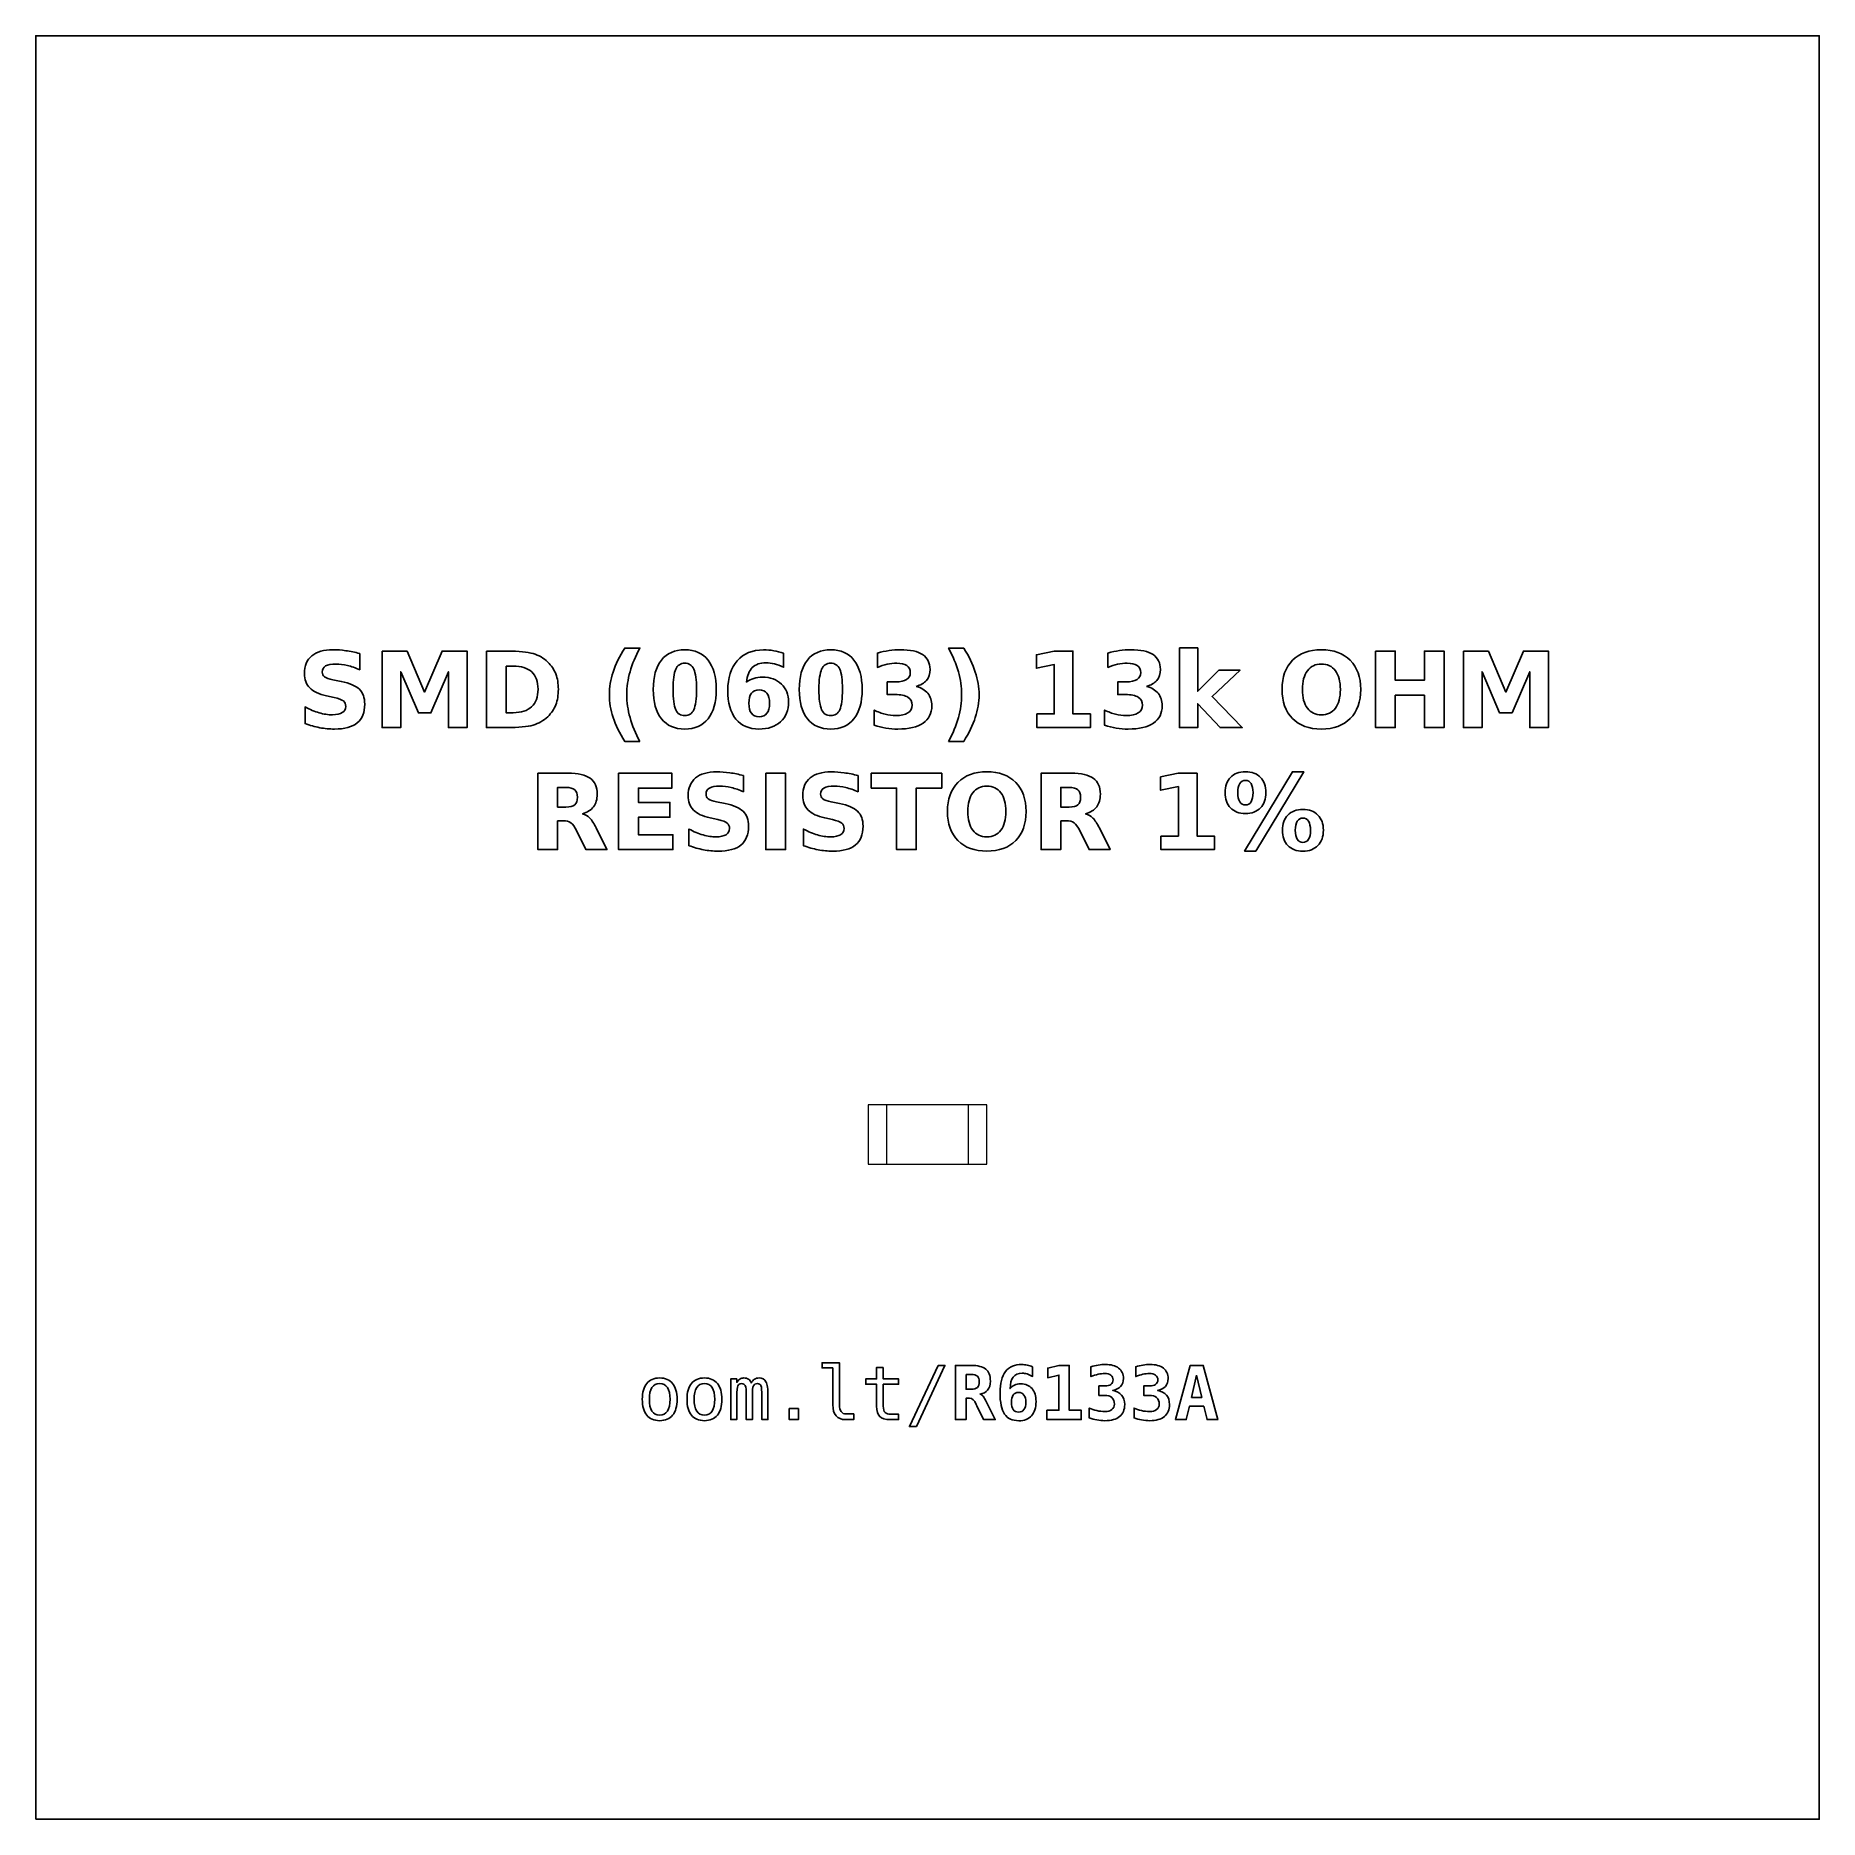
# Model space of a CAD drawing. Header units: centimetres. Extents: x -11.7 to -9.3, y -16.05 to -13.65.
import ezdxf

# ---------------------------------------------------------------- set-up
doc = ezdxf.new("R2010")
doc.units = ezdxf.units.CM
doc.header["$MEASUREMENT"] = 0
doc.layers.add('Layer 1', color=7, linetype='Continuous')

msp = doc.modelspace()

# ---------------------------------------------------------------- linework, layer by layer
at = {"layer": 'Layer 1', "color": 7}
msp.add_lwpolyline([(-11.7, -16.05), (-9.3, -16.05), (-9.3, -13.65), (-11.7, -13.65), (-11.7, -16.05)], close=True, dxfattribs=at)
at = {"layer": 'Layer 1', "color": 7, "lineweight": 9}
for points in [[(-10.58, -15.16855), (-10.42, -15.16855), (-10.42, -15.08855), (-10.58, -15.08855), (-10.58, -15.16855)], [(-10.555, -15.16855), (-10.445, -15.16855), (-10.445, -15.08855), (-10.555, -15.08855), (-10.555, -15.16855)]]:
    msp.add_lwpolyline(points, close=True, dxfattribs=at)
at = {"layer": 'Layer 1', "color": 250}
for points, knots in [([(-11.26396, -14.48139), (-11.26396, -14.48139), (-11.26396, -14.50314), (-11.26396, -14.50314), (-11.26396, -14.50314), (-11.26961, -14.50062), (-11.27513, -14.49872), (-11.28049, -14.49743), (-11.28049, -14.49743), (-11.28588, -14.49613), (-11.29096, -14.4955), (-11.29573, -14.4955), (-11.29573, -14.4955), (-11.30206, -14.4955), (-11.30676, -14.49637), (-11.3098, -14.49811), (-11.3098, -14.49811), (-11.31283, -14.49987), (-11.31434, -14.50258), (-11.31434, -14.50625), (-11.31434, -14.50625), (-11.31434, -14.509), (-11.31333, -14.51116), (-11.31128, -14.51269), (-11.31128, -14.51269), (-11.30923, -14.51422), (-11.30552, -14.51556), (-11.30013, -14.51666), (-11.30013, -14.51666), (-11.30013, -14.51666), (-11.28884, -14.51892), (-11.28884, -14.51892), (-11.28884, -14.51892), (-11.27739, -14.52123), (-11.26928, -14.52471), (-11.26446, -14.52941), (-11.26446, -14.52941), (-11.25963, -14.53409), (-11.25721, -14.54075), (-11.25721, -14.54938), (-11.25721, -14.54938), (-11.25721, -14.56074), (-11.26057, -14.56918), (-11.2673, -14.57471), (-11.2673, -14.57471), (-11.27403, -14.58023), (-11.2843, -14.58301), (-11.29813, -14.58301), (-11.29813, -14.58301), (-11.30467, -14.58301), (-11.31121, -14.5824), (-11.31777, -14.58115), (-11.31777, -14.58115), (-11.32433, -14.5799), (-11.33092, -14.57807), (-11.33748, -14.57565), (-11.33748, -14.57565), (-11.33748, -14.57565), (-11.33748, -14.55326), (-11.33748, -14.55326), (-11.33748, -14.55326), (-11.33092, -14.55674), (-11.32457, -14.55937), (-11.31843, -14.56114), (-11.31843, -14.56114), (-11.31229, -14.5629), (-11.30639, -14.56379), (-11.3007, -14.56379), (-11.3007, -14.56379), (-11.29491, -14.56379), (-11.29047, -14.56283), (-11.28739, -14.5609), (-11.28739, -14.5609), (-11.2843, -14.55897), (-11.28278, -14.55622), (-11.28278, -14.55262), (-11.28278, -14.55262), (-11.28278, -14.54942), (-11.28381, -14.54693), (-11.2859, -14.54519), (-11.2859, -14.54519), (-11.288, -14.54345), (-11.29216, -14.54188), (-11.29842, -14.54051), (-11.29842, -14.54051), (-11.29842, -14.54051), (-11.30869, -14.53823), (-11.30869, -14.53823), (-11.30869, -14.53823), (-11.31897, -14.53602), (-11.3265, -14.53252), (-11.33125, -14.52769), (-11.33125, -14.52769), (-11.336, -14.52287), (-11.33837, -14.51636), (-11.33837, -14.5082), (-11.33837, -14.5082), (-11.33837, -14.49794), (-11.33506, -14.49006), (-11.32845, -14.48456), (-11.32845, -14.48456), (-11.32184, -14.47903), (-11.31234, -14.47628), (-11.29992, -14.47628), (-11.29992, -14.47628), (-11.29428, -14.47628), (-11.28847, -14.47671), (-11.28249, -14.47755), (-11.28249, -14.47755), (-11.27652, -14.4784), (-11.27034, -14.47967), (-11.26396, -14.48139)], [0, 0, 0, 0, 0.0357143, 0.0357143, 0.0357143, 0.0357143, 0.0714286, 0.0714286, 0.0714286, 0.0714286, 0.1071429, 0.1071429, 0.1071429, 0.1071429, 0.1428571, 0.1428571, 0.1428571, 0.1428571, 0.1785714, 0.1785714, 0.1785714, 0.1785714, 0.2142857, 0.2142857, 0.2142857, 0.2142857, 0.25, 0.25, 0.25, 0.25, 0.2857143, 0.2857143, 0.2857143, 0.2857143, 0.3214286, 0.3214286, 0.3214286, 0.3214286, 0.3571429, 0.3571429, 0.3571429, 0.3571429, 0.3928571, 0.3928571, 0.3928571, 0.3928571, 0.4285714, 0.4285714, 0.4285714, 0.4285714, 0.4642857, 0.4642857, 0.4642857, 0.4642857, 0.5, 0.5, 0.5, 0.5, 0.5357143, 0.5357143, 0.5357143, 0.5357143, 0.5714286, 0.5714286, 0.5714286, 0.5714286, 0.6071429, 0.6071429, 0.6071429, 0.6071429, 0.6428571, 0.6428571, 0.6428571, 0.6428571, 0.6785714, 0.6785714, 0.6785714, 0.6785714, 0.7142857, 0.7142857, 0.7142857, 0.7142857, 0.75, 0.75, 0.75, 0.75, 0.7857143, 0.7857143, 0.7857143, 0.7857143, 0.8214286, 0.8214286, 0.8214286, 0.8214286, 0.8571429, 0.8571429, 0.8571429, 0.8571429, 0.8928571, 0.8928571, 0.8928571, 0.8928571, 0.9285714, 0.9285714, 0.9285714, 0.9285714, 0.9642857, 0.9642857, 0.9642857, 0.9642857, 1, 1, 1, 1]), ([(-11.23393, -14.47814), (-11.23393, -14.47814), (-11.20018, -14.47814), (-11.20018, -14.47814), (-11.20018, -14.47814), (-11.20018, -14.47814), (-11.17673, -14.5332), (-11.17673, -14.5332), (-11.17673, -14.5332), (-11.17673, -14.5332), (-11.15317, -14.47814), (-11.15317, -14.47814), (-11.15317, -14.47814), (-11.15317, -14.47814), (-11.11949, -14.47814), (-11.11949, -14.47814), (-11.11949, -14.47814), (-11.11949, -14.47814), (-11.11949, -14.58101), (-11.11949, -14.58101), (-11.11949, -14.58101), (-11.11949, -14.58101), (-11.14456, -14.58101), (-11.14456, -14.58101), (-11.14456, -14.58101), (-11.14456, -14.58101), (-11.14456, -14.50577), (-11.14456, -14.50577), (-11.14456, -14.50577), (-11.14456, -14.50577), (-11.16827, -14.56123), (-11.16827, -14.56123), (-11.16827, -14.56123), (-11.16827, -14.56123), (-11.18508, -14.56123), (-11.18508, -14.56123), (-11.18508, -14.56123), (-11.18508, -14.56123), (-11.20879, -14.50577), (-11.20879, -14.50577), (-11.20879, -14.50577), (-11.20879, -14.50577), (-11.20879, -14.58101), (-11.20879, -14.58101), (-11.20879, -14.58101), (-11.20879, -14.58101), (-11.23393, -14.58101), (-11.23393, -14.58101), (-11.23393, -14.58101), (-11.23393, -14.58101), (-11.23393, -14.47814), (-11.23393, -14.47814)], [0, 0, 0, 0, 0.0769231, 0.0769231, 0.0769231, 0.0769231, 0.1538462, 0.1538462, 0.1538462, 0.1538462, 0.2307692, 0.2307692, 0.2307692, 0.2307692, 0.3076923, 0.3076923, 0.3076923, 0.3076923, 0.3846154, 0.3846154, 0.3846154, 0.3846154, 0.4615385, 0.4615385, 0.4615385, 0.4615385, 0.5384615, 0.5384615, 0.5384615, 0.5384615, 0.6153846, 0.6153846, 0.6153846, 0.6153846, 0.6923077, 0.6923077, 0.6923077, 0.6923077, 0.7692308, 0.7692308, 0.7692308, 0.7692308, 0.8461538, 0.8461538, 0.8461538, 0.8461538, 0.9230769, 0.9230769, 0.9230769, 0.9230769, 1, 1, 1, 1]), ([(-11.0935, -14.47814), (-11.0935, -14.47814), (-11.06551, -14.47814), (-11.06551, -14.47814), (-11.06551, -14.47814), (-11.0499, -14.47814), (-11.03828, -14.47925), (-11.03064, -14.48148), (-11.03064, -14.48148), (-11.02299, -14.48371), (-11.01643, -14.48748), (-11.01095, -14.49282), (-11.01095, -14.49282), (-11.00613, -14.49745), (-11.00256, -14.50281), (-11.0002, -14.50888), (-11.0002, -14.50888), (-10.99788, -14.51492), (-10.9967, -14.52179), (-10.9967, -14.52948), (-10.9967, -14.52948), (-10.9967, -14.53724), (-10.99788, -14.54416), (-11.0002, -14.55025), (-11.0002, -14.55025), (-11.00256, -14.55634), (-11.00613, -14.5617), (-11.01095, -14.56633), (-11.01095, -14.56633), (-11.01648, -14.57167), (-11.02309, -14.57544), (-11.0308, -14.57767), (-11.0308, -14.57767), (-11.03852, -14.5799), (-11.05009, -14.58101), (-11.06551, -14.58101), (-11.06551, -14.58101), (-11.06551, -14.58101), (-11.0935, -14.58101), (-11.0935, -14.58101), (-11.0935, -14.58101), (-11.0935, -14.58101), (-11.0935, -14.47814), (-11.0935, -14.47814)], [0, 0, 0, 0, 0.0909091, 0.0909091, 0.0909091, 0.0909091, 0.1818182, 0.1818182, 0.1818182, 0.1818182, 0.2727273, 0.2727273, 0.2727273, 0.2727273, 0.3636364, 0.3636364, 0.3636364, 0.3636364, 0.4545455, 0.4545455, 0.4545455, 0.4545455, 0.5454545, 0.5454545, 0.5454545, 0.5454545, 0.6363636, 0.6363636, 0.6363636, 0.6363636, 0.7272727, 0.7272727, 0.7272727, 0.7272727, 0.8181818, 0.8181818, 0.8181818, 0.8181818, 0.9090909, 0.9090909, 0.9090909, 0.9090909, 1, 1, 1, 1]), ([(-10.88701, -14.59961), (-10.88701, -14.59961), (-10.90747, -14.59961), (-10.90747, -14.59961), (-10.90747, -14.59961), (-10.9145, -14.58828), (-10.9197, -14.57748), (-10.92304, -14.56725), (-10.92304, -14.56725), (-10.9264, -14.55704), (-10.92807, -14.54691), (-10.92807, -14.53684), (-10.92807, -14.53684), (-10.92807, -14.52678), (-10.92638, -14.51659), (-10.92302, -14.50629), (-10.92302, -14.50629), (-10.91963, -14.49597), (-10.91446, -14.4852), (-10.90747, -14.47393), (-10.90747, -14.47393), (-10.90747, -14.47393), (-10.88701, -14.47393), (-10.88701, -14.47393), (-10.88701, -14.47393), (-10.89289, -14.48482), (-10.89729, -14.49547), (-10.90023, -14.50587), (-10.90023, -14.50587), (-10.90317, -14.51626), (-10.90465, -14.52654), (-10.90465, -14.5367), (-10.90465, -14.5367), (-10.90465, -14.54686), (-10.90319, -14.55714), (-10.90028, -14.56758), (-10.90028, -14.56758), (-10.89736, -14.578), (-10.89294, -14.58868), (-10.88701, -14.59961)], [0, 0, 0, 0, 0.1, 0.1, 0.1, 0.1, 0.2, 0.2, 0.2, 0.2, 0.3, 0.3, 0.3, 0.3, 0.4, 0.4, 0.4, 0.4, 0.5, 0.5, 0.5, 0.5, 0.6, 0.6, 0.6, 0.6, 0.7, 0.7, 0.7, 0.7, 0.8, 0.8, 0.8, 0.8, 0.9, 0.9, 0.9, 0.9, 1, 1, 1, 1]), ([(-10.78428, -14.52967), (-10.78428, -14.54672), (-10.78795, -14.55987), (-10.79531, -14.56913), (-10.79531, -14.56913), (-10.80265, -14.57838), (-10.81309, -14.58301), (-10.82659, -14.58301), (-10.82659, -14.58301), (-10.84014, -14.58301), (-10.8506, -14.57838), (-10.85794, -14.56913), (-10.85794, -14.56913), (-10.8653, -14.55987), (-10.86897, -14.54672), (-10.86897, -14.52967), (-10.86897, -14.52967), (-10.86897, -14.5126), (-10.8653, -14.49942), (-10.85794, -14.49016), (-10.85794, -14.49016), (-10.8506, -14.48092), (-10.84014, -14.47628), (-10.82659, -14.47628), (-10.82659, -14.47628), (-10.81309, -14.47628), (-10.80265, -14.48092), (-10.79531, -14.49016), (-10.79531, -14.49016), (-10.78795, -14.49942), (-10.78428, -14.5126), (-10.78428, -14.52967)], [0, 0, 0, 0, 0.125, 0.125, 0.125, 0.125, 0.25, 0.25, 0.25, 0.25, 0.375, 0.375, 0.375, 0.375, 0.5, 0.5, 0.5, 0.5, 0.625, 0.625, 0.625, 0.625, 0.75, 0.75, 0.75, 0.75, 0.875, 0.875, 0.875, 0.875, 1, 1, 1, 1]), ([(-10.81081, -14.52948), (-10.81081, -14.51662), (-10.81201, -14.50756), (-10.81443, -14.50229), (-10.81443, -14.50229), (-10.81683, -14.49705), (-10.8209, -14.49442), (-10.82659, -14.49442), (-10.82659, -14.49442), (-10.83228, -14.49442), (-10.83635, -14.49705), (-10.8388, -14.50229), (-10.8388, -14.50229), (-10.84122, -14.50756), (-10.84244, -14.51662), (-10.84244, -14.52948), (-10.84244, -14.52948), (-10.84244, -14.54246), (-10.84122, -14.55164), (-10.8388, -14.55695), (-10.8388, -14.55695), (-10.83635, -14.56229), (-10.83228, -14.56495), (-10.82659, -14.56495), (-10.82659, -14.56495), (-10.82095, -14.56495), (-10.8169, -14.56229), (-10.81445, -14.55695), (-10.81445, -14.55695), (-10.81203, -14.55164), (-10.81081, -14.54246), (-10.81081, -14.52948)], [0, 0, 0, 0, 0.125, 0.125, 0.125, 0.125, 0.25, 0.25, 0.25, 0.25, 0.375, 0.375, 0.375, 0.375, 0.5, 0.5, 0.5, 0.5, 0.625, 0.625, 0.625, 0.625, 0.75, 0.75, 0.75, 0.75, 0.875, 0.875, 0.875, 0.875, 1, 1, 1, 1]), ([(-10.69369, -14.48082), (-10.69369, -14.48082), (-10.69369, -14.49985), (-10.69369, -14.49985), (-10.69369, -14.49985), (-10.69806, -14.49778), (-10.70215, -14.49625), (-10.70601, -14.49526), (-10.70601, -14.49526), (-10.70987, -14.49427), (-10.71365, -14.49378), (-10.71732, -14.49378), (-10.71732, -14.49378), (-10.72523, -14.49378), (-10.73136, -14.49597), (-10.73578, -14.50037), (-10.73578, -14.50037), (-10.74018, -14.50474), (-10.74277, -14.51125), (-10.7435, -14.51989), (-10.7435, -14.51989), (-10.74047, -14.51765), (-10.73717, -14.51596), (-10.73364, -14.51483), (-10.73364, -14.51483), (-10.73012, -14.5137), (-10.72626, -14.51314), (-10.72207, -14.51314), (-10.72207, -14.51314), (-10.71156, -14.51314), (-10.70307, -14.51622), (-10.69663, -14.52238), (-10.69663, -14.52238), (-10.69016, -14.52852), (-10.68694, -14.53658), (-10.68694, -14.54656), (-10.68694, -14.54656), (-10.68694, -14.55759), (-10.69054, -14.56641), (-10.69776, -14.57306), (-10.69776, -14.57306), (-10.70495, -14.57969), (-10.71464, -14.58301), (-10.72675, -14.58301), (-10.72675, -14.58301), (-10.74011, -14.58301), (-10.75046, -14.57849), (-10.7578, -14.56946), (-10.7578, -14.56946), (-10.76511, -14.56045), (-10.76878, -14.54764), (-10.76878, -14.53106), (-10.76878, -14.53106), (-10.76878, -14.51408), (-10.7645, -14.50072), (-10.75594, -14.49101), (-10.75594, -14.49101), (-10.74736, -14.48129), (-10.73562, -14.47642), (-10.72069, -14.47642), (-10.72069, -14.47642), (-10.71596, -14.47642), (-10.71137, -14.4768), (-10.7069, -14.47753), (-10.7069, -14.47753), (-10.70246, -14.47826), (-10.69806, -14.47936), (-10.69369, -14.48082)], [0, 0, 0, 0, 0.0588235, 0.0588235, 0.0588235, 0.0588235, 0.1176471, 0.1176471, 0.1176471, 0.1176471, 0.1764706, 0.1764706, 0.1764706, 0.1764706, 0.2352941, 0.2352941, 0.2352941, 0.2352941, 0.2941176, 0.2941176, 0.2941176, 0.2941176, 0.3529412, 0.3529412, 0.3529412, 0.3529412, 0.4117647, 0.4117647, 0.4117647, 0.4117647, 0.4705882, 0.4705882, 0.4705882, 0.4705882, 0.5294118, 0.5294118, 0.5294118, 0.5294118, 0.5882353, 0.5882353, 0.5882353, 0.5882353, 0.6470588, 0.6470588, 0.6470588, 0.6470588, 0.7058824, 0.7058824, 0.7058824, 0.7058824, 0.7647059, 0.7647059, 0.7647059, 0.7647059, 0.8235294, 0.8235294, 0.8235294, 0.8235294, 0.8823529, 0.8823529, 0.8823529, 0.8823529, 0.9411765, 0.9411765, 0.9411765, 0.9411765, 1, 1, 1, 1]), ([(-10.5879, -14.52967), (-10.5879, -14.54672), (-10.59157, -14.55987), (-10.59893, -14.56913), (-10.59893, -14.56913), (-10.60627, -14.57838), (-10.61671, -14.58301), (-10.63021, -14.58301), (-10.63021, -14.58301), (-10.64376, -14.58301), (-10.65422, -14.57838), (-10.66156, -14.56913), (-10.66156, -14.56913), (-10.66892, -14.55987), (-10.67259, -14.54672), (-10.67259, -14.52967), (-10.67259, -14.52967), (-10.67259, -14.5126), (-10.66892, -14.49942), (-10.66156, -14.49016), (-10.66156, -14.49016), (-10.65422, -14.48092), (-10.64376, -14.47628), (-10.63021, -14.47628), (-10.63021, -14.47628), (-10.61671, -14.47628), (-10.60627, -14.48092), (-10.59893, -14.49016), (-10.59893, -14.49016), (-10.59157, -14.49942), (-10.5879, -14.5126), (-10.5879, -14.52967)], [0, 0, 0, 0, 0.125, 0.125, 0.125, 0.125, 0.25, 0.25, 0.25, 0.25, 0.375, 0.375, 0.375, 0.375, 0.5, 0.5, 0.5, 0.5, 0.625, 0.625, 0.625, 0.625, 0.75, 0.75, 0.75, 0.75, 0.875, 0.875, 0.875, 0.875, 1, 1, 1, 1]), ([(-10.61443, -14.52948), (-10.61443, -14.51662), (-10.61563, -14.50756), (-10.61805, -14.50229), (-10.61805, -14.50229), (-10.62045, -14.49705), (-10.62452, -14.49442), (-10.63021, -14.49442), (-10.63021, -14.49442), (-10.6359, -14.49442), (-10.63997, -14.49705), (-10.64242, -14.50229), (-10.64242, -14.50229), (-10.64484, -14.50756), (-10.64606, -14.51662), (-10.64606, -14.52948), (-10.64606, -14.52948), (-10.64606, -14.54246), (-10.64484, -14.55164), (-10.64242, -14.55695), (-10.64242, -14.55695), (-10.63997, -14.56229), (-10.6359, -14.56495), (-10.63021, -14.56495), (-10.63021, -14.56495), (-10.62457, -14.56495), (-10.62052, -14.56229), (-10.61807, -14.55695), (-10.61807, -14.55695), (-10.61565, -14.55164), (-10.61443, -14.54246), (-10.61443, -14.52948)], [0, 0, 0, 0, 0.125, 0.125, 0.125, 0.125, 0.25, 0.25, 0.25, 0.25, 0.375, 0.375, 0.375, 0.375, 0.5, 0.5, 0.5, 0.5, 0.625, 0.625, 0.625, 0.625, 0.75, 0.75, 0.75, 0.75, 0.875, 0.875, 0.875, 0.875, 1, 1, 1, 1]), ([(-10.51542, -14.52553), (-10.5085, -14.52732), (-10.50321, -14.53045), (-10.49961, -14.53487), (-10.49961, -14.53487), (-10.49601, -14.53931), (-10.4942, -14.54493), (-10.4942, -14.55178), (-10.4942, -14.55178), (-10.4942, -14.56198), (-10.49811, -14.56974), (-10.50591, -14.57506), (-10.50591, -14.57506), (-10.51372, -14.58035), (-10.52511, -14.58301), (-10.54009, -14.58301), (-10.54009, -14.58301), (-10.54538, -14.58301), (-10.55067, -14.58259), (-10.55599, -14.58174), (-10.55599, -14.58174), (-10.56128, -14.58089), (-10.56652, -14.5796), (-10.57172, -14.57791), (-10.57172, -14.57791), (-10.57172, -14.57791), (-10.57172, -14.55744), (-10.57172, -14.55744), (-10.57172, -14.55744), (-10.56676, -14.55991), (-10.56184, -14.5618), (-10.55695, -14.56307), (-10.55695, -14.56307), (-10.55206, -14.56431), (-10.54724, -14.56495), (-10.54251, -14.56495), (-10.54251, -14.56495), (-10.53548, -14.56495), (-10.53009, -14.56372), (-10.52635, -14.5613), (-10.52635, -14.5613), (-10.52261, -14.55886), (-10.52073, -14.55538), (-10.52073, -14.55081), (-10.52073, -14.55081), (-10.52073, -14.54613), (-10.52266, -14.54258), (-10.52649, -14.54018), (-10.52649, -14.54018), (-10.53033, -14.53776), (-10.53599, -14.53656), (-10.54347, -14.53656), (-10.54347, -14.53656), (-10.54347, -14.53656), (-10.55408, -14.53656), (-10.55408, -14.53656), (-10.55408, -14.53656), (-10.55408, -14.53656), (-10.55408, -14.51946), (-10.55408, -14.51946), (-10.55408, -14.51946), (-10.55408, -14.51946), (-10.54293, -14.51946), (-10.54293, -14.51946), (-10.54293, -14.51946), (-10.53625, -14.51946), (-10.53131, -14.51843), (-10.52805, -14.51633), (-10.52805, -14.51633), (-10.52478, -14.51424), (-10.52315, -14.51107), (-10.52315, -14.50681), (-10.52315, -14.50681), (-10.52315, -14.50286), (-10.52473, -14.4998), (-10.5279, -14.49766), (-10.5279, -14.49766), (-10.53108, -14.4955), (-10.53555, -14.49442), (-10.54133, -14.49442), (-10.54133, -14.49442), (-10.54561, -14.49442), (-10.54992, -14.49489), (-10.55429, -14.49585), (-10.55429, -14.49585), (-10.55864, -14.49681), (-10.56297, -14.49825), (-10.5673, -14.50013), (-10.5673, -14.50013), (-10.5673, -14.50013), (-10.5673, -14.4807), (-10.5673, -14.4807), (-10.5673, -14.4807), (-10.56205, -14.47922), (-10.55688, -14.47812), (-10.55173, -14.47739), (-10.55173, -14.47739), (-10.54658, -14.47666), (-10.54155, -14.47628), (-10.53658, -14.47628), (-10.53658, -14.47628), (-10.52322, -14.47628), (-10.51321, -14.47847), (-10.50657, -14.48287), (-10.50657, -14.48287), (-10.49994, -14.48724), (-10.49663, -14.49385), (-10.49663, -14.50267), (-10.49663, -14.50267), (-10.49663, -14.50867), (-10.4982, -14.51361), (-10.50138, -14.51744), (-10.50138, -14.51744), (-10.50455, -14.52127), (-10.50923, -14.52398), (-10.51542, -14.52553)], [0, 0, 0, 0, 0.0344828, 0.0344828, 0.0344828, 0.0344828, 0.0689655, 0.0689655, 0.0689655, 0.0689655, 0.1034483, 0.1034483, 0.1034483, 0.1034483, 0.137931, 0.137931, 0.137931, 0.137931, 0.1724138, 0.1724138, 0.1724138, 0.1724138, 0.2068966, 0.2068966, 0.2068966, 0.2068966, 0.2413793, 0.2413793, 0.2413793, 0.2413793, 0.2758621, 0.2758621, 0.2758621, 0.2758621, 0.3103448, 0.3103448, 0.3103448, 0.3103448, 0.3448276, 0.3448276, 0.3448276, 0.3448276, 0.3793103, 0.3793103, 0.3793103, 0.3793103, 0.4137931, 0.4137931, 0.4137931, 0.4137931, 0.4482759, 0.4482759, 0.4482759, 0.4482759, 0.4827586, 0.4827586, 0.4827586, 0.4827586, 0.5172414, 0.5172414, 0.5172414, 0.5172414, 0.5517241, 0.5517241, 0.5517241, 0.5517241, 0.5862069, 0.5862069, 0.5862069, 0.5862069, 0.6206897, 0.6206897, 0.6206897, 0.6206897, 0.6551724, 0.6551724, 0.6551724, 0.6551724, 0.6896552, 0.6896552, 0.6896552, 0.6896552, 0.7241379, 0.7241379, 0.7241379, 0.7241379, 0.7586207, 0.7586207, 0.7586207, 0.7586207, 0.7931034, 0.7931034, 0.7931034, 0.7931034, 0.8275862, 0.8275862, 0.8275862, 0.8275862, 0.862069, 0.862069, 0.862069, 0.862069, 0.8965517, 0.8965517, 0.8965517, 0.8965517, 0.9310345, 0.9310345, 0.9310345, 0.9310345, 0.9655172, 0.9655172, 0.9655172, 0.9655172, 1, 1, 1, 1]), ([(-10.47167, -14.59961), (-10.46579, -14.58868), (-10.46137, -14.578), (-10.45843, -14.56758), (-10.45843, -14.56758), (-10.45549, -14.55714), (-10.45403, -14.54686), (-10.45403, -14.5367), (-10.45403, -14.5367), (-10.45403, -14.52654), (-10.45549, -14.51626), (-10.45843, -14.50587), (-10.45843, -14.50587), (-10.46137, -14.49547), (-10.46579, -14.48482), (-10.47167, -14.47393), (-10.47167, -14.47393), (-10.47167, -14.47393), (-10.45121, -14.47393), (-10.45121, -14.47393), (-10.45121, -14.47393), (-10.44423, -14.4852), (-10.43905, -14.49597), (-10.43566, -14.50629), (-10.43566, -14.50629), (-10.4323, -14.51659), (-10.43061, -14.52678), (-10.43061, -14.53684), (-10.43061, -14.53684), (-10.43061, -14.54691), (-10.43228, -14.55704), (-10.43564, -14.56725), (-10.43564, -14.56725), (-10.43898, -14.57748), (-10.44418, -14.58828), (-10.45121, -14.59961), (-10.45121, -14.59961), (-10.45121, -14.59961), (-10.47167, -14.59961), (-10.47167, -14.59961)], [0, 0, 0, 0, 0.1, 0.1, 0.1, 0.1, 0.2, 0.2, 0.2, 0.2, 0.3, 0.3, 0.3, 0.3, 0.4, 0.4, 0.4, 0.4, 0.5, 0.5, 0.5, 0.5, 0.6, 0.6, 0.6, 0.6, 0.7, 0.7, 0.7, 0.7, 0.8, 0.8, 0.8, 0.8, 0.9, 0.9, 0.9, 0.9, 1, 1, 1, 1]), ([(-10.35281, -14.56269), (-10.35281, -14.56269), (-10.32938, -14.56269), (-10.32938, -14.56269), (-10.32938, -14.56269), (-10.32938, -14.56269), (-10.32938, -14.4962), (-10.32938, -14.4962), (-10.32938, -14.4962), (-10.32938, -14.4962), (-10.35342, -14.50117), (-10.35342, -14.50117), (-10.35342, -14.50117), (-10.35342, -14.50117), (-10.35342, -14.4831), (-10.35342, -14.4831), (-10.35342, -14.4831), (-10.35342, -14.4831), (-10.32952, -14.47814), (-10.32952, -14.47814), (-10.32952, -14.47814), (-10.32952, -14.47814), (-10.30431, -14.47814), (-10.30431, -14.47814), (-10.30431, -14.47814), (-10.30431, -14.47814), (-10.30431, -14.56269), (-10.30431, -14.56269), (-10.30431, -14.56269), (-10.30431, -14.56269), (-10.28089, -14.56269), (-10.28089, -14.56269), (-10.28089, -14.56269), (-10.28089, -14.56269), (-10.28089, -14.58101), (-10.28089, -14.58101), (-10.28089, -14.58101), (-10.28089, -14.58101), (-10.35281, -14.58101), (-10.35281, -14.58101), (-10.35281, -14.58101), (-10.35281, -14.58101), (-10.35281, -14.56269), (-10.35281, -14.56269)], [0, 0, 0, 0, 0.0909091, 0.0909091, 0.0909091, 0.0909091, 0.1818182, 0.1818182, 0.1818182, 0.1818182, 0.2727273, 0.2727273, 0.2727273, 0.2727273, 0.3636364, 0.3636364, 0.3636364, 0.3636364, 0.4545455, 0.4545455, 0.4545455, 0.4545455, 0.5454545, 0.5454545, 0.5454545, 0.5454545, 0.6363636, 0.6363636, 0.6363636, 0.6363636, 0.7272727, 0.7272727, 0.7272727, 0.7272727, 0.8181818, 0.8181818, 0.8181818, 0.8181818, 0.9090909, 0.9090909, 0.9090909, 0.9090909, 1, 1, 1, 1]), ([(-10.20542, -14.52553), (-10.1985, -14.52732), (-10.19321, -14.53045), (-10.18961, -14.53487), (-10.18961, -14.53487), (-10.18601, -14.53931), (-10.1842, -14.54493), (-10.1842, -14.55178), (-10.1842, -14.55178), (-10.1842, -14.56198), (-10.18811, -14.56974), (-10.19591, -14.57506), (-10.19591, -14.57506), (-10.20372, -14.58035), (-10.21511, -14.58301), (-10.23009, -14.58301), (-10.23009, -14.58301), (-10.23538, -14.58301), (-10.24067, -14.58259), (-10.24599, -14.58174), (-10.24599, -14.58174), (-10.25128, -14.58089), (-10.25652, -14.5796), (-10.26172, -14.57791), (-10.26172, -14.57791), (-10.26172, -14.57791), (-10.26172, -14.55744), (-10.26172, -14.55744), (-10.26172, -14.55744), (-10.25676, -14.55991), (-10.25184, -14.5618), (-10.24695, -14.56307), (-10.24695, -14.56307), (-10.24206, -14.56431), (-10.23724, -14.56495), (-10.23251, -14.56495), (-10.23251, -14.56495), (-10.22548, -14.56495), (-10.22009, -14.56372), (-10.21635, -14.5613), (-10.21635, -14.5613), (-10.21261, -14.55886), (-10.21073, -14.55538), (-10.21073, -14.55081), (-10.21073, -14.55081), (-10.21073, -14.54613), (-10.21266, -14.54258), (-10.21649, -14.54018), (-10.21649, -14.54018), (-10.22033, -14.53776), (-10.22599, -14.53656), (-10.23347, -14.53656), (-10.23347, -14.53656), (-10.23347, -14.53656), (-10.24408, -14.53656), (-10.24408, -14.53656), (-10.24408, -14.53656), (-10.24408, -14.53656), (-10.24408, -14.51946), (-10.24408, -14.51946), (-10.24408, -14.51946), (-10.24408, -14.51946), (-10.23293, -14.51946), (-10.23293, -14.51946), (-10.23293, -14.51946), (-10.22625, -14.51946), (-10.22131, -14.51843), (-10.21805, -14.51633), (-10.21805, -14.51633), (-10.21478, -14.51424), (-10.21315, -14.51107), (-10.21315, -14.50681), (-10.21315, -14.50681), (-10.21315, -14.50286), (-10.21473, -14.4998), (-10.2179, -14.49766), (-10.2179, -14.49766), (-10.22108, -14.4955), (-10.22555, -14.49442), (-10.23133, -14.49442), (-10.23133, -14.49442), (-10.23561, -14.49442), (-10.23992, -14.49489), (-10.24429, -14.49585), (-10.24429, -14.49585), (-10.24864, -14.49681), (-10.25297, -14.49825), (-10.2573, -14.50013), (-10.2573, -14.50013), (-10.2573, -14.50013), (-10.2573, -14.4807), (-10.2573, -14.4807), (-10.2573, -14.4807), (-10.25205, -14.47922), (-10.24688, -14.47812), (-10.24173, -14.47739), (-10.24173, -14.47739), (-10.23658, -14.47666), (-10.23155, -14.47628), (-10.22658, -14.47628), (-10.22658, -14.47628), (-10.21322, -14.47628), (-10.20321, -14.47847), (-10.19657, -14.48287), (-10.19657, -14.48287), (-10.18994, -14.48724), (-10.18663, -14.49385), (-10.18663, -14.50267), (-10.18663, -14.50267), (-10.18663, -14.50867), (-10.1882, -14.51361), (-10.19138, -14.51744), (-10.19138, -14.51744), (-10.19455, -14.52127), (-10.19923, -14.52398), (-10.20542, -14.52553)], [0, 0, 0, 0, 0.0344828, 0.0344828, 0.0344828, 0.0344828, 0.0689655, 0.0689655, 0.0689655, 0.0689655, 0.1034483, 0.1034483, 0.1034483, 0.1034483, 0.137931, 0.137931, 0.137931, 0.137931, 0.1724138, 0.1724138, 0.1724138, 0.1724138, 0.2068966, 0.2068966, 0.2068966, 0.2068966, 0.2413793, 0.2413793, 0.2413793, 0.2413793, 0.2758621, 0.2758621, 0.2758621, 0.2758621, 0.3103448, 0.3103448, 0.3103448, 0.3103448, 0.3448276, 0.3448276, 0.3448276, 0.3448276, 0.3793103, 0.3793103, 0.3793103, 0.3793103, 0.4137931, 0.4137931, 0.4137931, 0.4137931, 0.4482759, 0.4482759, 0.4482759, 0.4482759, 0.4827586, 0.4827586, 0.4827586, 0.4827586, 0.5172414, 0.5172414, 0.5172414, 0.5172414, 0.5517241, 0.5517241, 0.5517241, 0.5517241, 0.5862069, 0.5862069, 0.5862069, 0.5862069, 0.6206897, 0.6206897, 0.6206897, 0.6206897, 0.6551724, 0.6551724, 0.6551724, 0.6551724, 0.6896552, 0.6896552, 0.6896552, 0.6896552, 0.7241379, 0.7241379, 0.7241379, 0.7241379, 0.7586207, 0.7586207, 0.7586207, 0.7586207, 0.7931034, 0.7931034, 0.7931034, 0.7931034, 0.8275862, 0.8275862, 0.8275862, 0.8275862, 0.862069, 0.862069, 0.862069, 0.862069, 0.8965517, 0.8965517, 0.8965517, 0.8965517, 0.9310345, 0.9310345, 0.9310345, 0.9310345, 0.9655172, 0.9655172, 0.9655172, 0.9655172, 1, 1, 1, 1]), ([(-10.16111, -14.47379), (-10.16111, -14.47379), (-10.13644, -14.47379), (-10.13644, -14.47379), (-10.13644, -14.47379), (-10.13644, -14.47379), (-10.13644, -14.53216), (-10.13644, -14.53216), (-10.13644, -14.53216), (-10.13644, -14.53216), (-10.10805, -14.50385), (-10.10805, -14.50385), (-10.10805, -14.50385), (-10.10805, -14.50385), (-10.07938, -14.50385), (-10.07938, -14.50385), (-10.07938, -14.50385), (-10.07938, -14.50385), (-10.11708, -14.53926), (-10.11708, -14.53926), (-10.11708, -14.53926), (-10.11708, -14.53926), (-10.07642, -14.58101), (-10.07642, -14.58101), (-10.07642, -14.58101), (-10.07642, -14.58101), (-10.10633, -14.58101), (-10.10633, -14.58101), (-10.10633, -14.58101), (-10.10633, -14.58101), (-10.13644, -14.54884), (-10.13644, -14.54884), (-10.13644, -14.54884), (-10.13644, -14.54884), (-10.13644, -14.58101), (-10.13644, -14.58101), (-10.13644, -14.58101), (-10.13644, -14.58101), (-10.16111, -14.58101), (-10.16111, -14.58101), (-10.16111, -14.58101), (-10.16111, -14.58101), (-10.16111, -14.47379), (-10.16111, -14.47379)], [0, 0, 0, 0, 0.0909091, 0.0909091, 0.0909091, 0.0909091, 0.1818182, 0.1818182, 0.1818182, 0.1818182, 0.2727273, 0.2727273, 0.2727273, 0.2727273, 0.3636364, 0.3636364, 0.3636364, 0.3636364, 0.4545455, 0.4545455, 0.4545455, 0.4545455, 0.5454545, 0.5454545, 0.5454545, 0.5454545, 0.6363636, 0.6363636, 0.6363636, 0.6363636, 0.7272727, 0.7272727, 0.7272727, 0.7272727, 0.8181818, 0.8181818, 0.8181818, 0.8181818, 0.9090909, 0.9090909, 0.9090909, 0.9090909, 1, 1, 1, 1]), ([(-9.97004, -14.47628), (-9.95351, -14.47628), (-9.94055, -14.48101), (-9.93119, -14.49049), (-9.93119, -14.49049), (-9.92181, -14.49994), (-9.91713, -14.51299), (-9.91713, -14.52967), (-9.91713, -14.52967), (-9.91713, -14.5463), (-9.92181, -14.55935), (-9.93119, -14.5688), (-9.93119, -14.5688), (-9.94055, -14.57828), (-9.95351, -14.58301), (-9.97004, -14.58301), (-9.97004, -14.58301), (-9.98653, -14.58301), (-9.99946, -14.57828), (-10.00887, -14.5688), (-10.00887, -14.5688), (-10.01825, -14.55935), (-10.02296, -14.5463), (-10.02296, -14.52967), (-10.02296, -14.52967), (-10.02296, -14.51299), (-10.01825, -14.49994), (-10.00887, -14.49049), (-10.00887, -14.49049), (-9.99946, -14.48101), (-9.98653, -14.47628), (-9.97004, -14.47628)], [0, 0, 0, 0, 0.125, 0.125, 0.125, 0.125, 0.25, 0.25, 0.25, 0.25, 0.375, 0.375, 0.375, 0.375, 0.5, 0.5, 0.5, 0.5, 0.625, 0.625, 0.625, 0.625, 0.75, 0.75, 0.75, 0.75, 0.875, 0.875, 0.875, 0.875, 1, 1, 1, 1]), ([(-9.97004, -14.4955), (-9.97813, -14.4955), (-9.98439, -14.49848), (-9.98886, -14.50446), (-9.98886, -14.50446), (-9.9933, -14.51043), (-9.99554, -14.51883), (-9.99554, -14.52967), (-9.99554, -14.52967), (-9.99554, -14.54049), (-9.9933, -14.54886), (-9.98886, -14.55483), (-9.98886, -14.55483), (-9.98439, -14.56081), (-9.97813, -14.56379), (-9.97004, -14.56379), (-9.97004, -14.56379), (-9.9619, -14.56379), (-9.95563, -14.56081), (-9.95116, -14.55483), (-9.95116, -14.55483), (-9.94671, -14.54886), (-9.94448, -14.54049), (-9.94448, -14.52967), (-9.94448, -14.52967), (-9.94448, -14.51883), (-9.94671, -14.51043), (-9.95116, -14.50446), (-9.95116, -14.50446), (-9.95563, -14.49848), (-9.9619, -14.4955), (-9.97004, -14.4955)], [0, 0, 0, 0, 0.125, 0.125, 0.125, 0.125, 0.25, 0.25, 0.25, 0.25, 0.375, 0.375, 0.375, 0.375, 0.5, 0.5, 0.5, 0.5, 0.625, 0.625, 0.625, 0.625, 0.75, 0.75, 0.75, 0.75, 0.875, 0.875, 0.875, 0.875, 1, 1, 1, 1]), ([(-9.89706, -14.47814), (-9.89706, -14.47814), (-9.87053, -14.47814), (-9.87053, -14.47814), (-9.87053, -14.47814), (-9.87053, -14.47814), (-9.87053, -14.51735), (-9.87053, -14.51735), (-9.87053, -14.51735), (-9.87053, -14.51735), (-9.8314, -14.51735), (-9.8314, -14.51735), (-9.8314, -14.51735), (-9.8314, -14.51735), (-9.8314, -14.47814), (-9.8314, -14.47814), (-9.8314, -14.47814), (-9.8314, -14.47814), (-9.80487, -14.47814), (-9.80487, -14.47814), (-9.80487, -14.47814), (-9.80487, -14.47814), (-9.80487, -14.58101), (-9.80487, -14.58101), (-9.80487, -14.58101), (-9.80487, -14.58101), (-9.8314, -14.58101), (-9.8314, -14.58101), (-9.8314, -14.58101), (-9.8314, -14.58101), (-9.8314, -14.53741), (-9.8314, -14.53741), (-9.8314, -14.53741), (-9.8314, -14.53741), (-9.87053, -14.53741), (-9.87053, -14.53741), (-9.87053, -14.53741), (-9.87053, -14.53741), (-9.87053, -14.58101), (-9.87053, -14.58101), (-9.87053, -14.58101), (-9.87053, -14.58101), (-9.89706, -14.58101), (-9.89706, -14.58101), (-9.89706, -14.58101), (-9.89706, -14.58101), (-9.89706, -14.47814), (-9.89706, -14.47814)], [0, 0, 0, 0, 0.0833333, 0.0833333, 0.0833333, 0.0833333, 0.1666667, 0.1666667, 0.1666667, 0.1666667, 0.25, 0.25, 0.25, 0.25, 0.3333333, 0.3333333, 0.3333333, 0.3333333, 0.4166667, 0.4166667, 0.4166667, 0.4166667, 0.5, 0.5, 0.5, 0.5, 0.5833333, 0.5833333, 0.5833333, 0.5833333, 0.6666667, 0.6666667, 0.6666667, 0.6666667, 0.75, 0.75, 0.75, 0.75, 0.8333333, 0.8333333, 0.8333333, 0.8333333, 0.9166667, 0.9166667, 0.9166667, 0.9166667, 1, 1, 1, 1]), ([(-9.77897, -14.47814), (-9.77897, -14.47814), (-9.74522, -14.47814), (-9.74522, -14.47814), (-9.74522, -14.47814), (-9.74522, -14.47814), (-9.72177, -14.5332), (-9.72177, -14.5332), (-9.72177, -14.5332), (-9.72177, -14.5332), (-9.69821, -14.47814), (-9.69821, -14.47814), (-9.69821, -14.47814), (-9.69821, -14.47814), (-9.66453, -14.47814), (-9.66453, -14.47814), (-9.66453, -14.47814), (-9.66453, -14.47814), (-9.66453, -14.58101), (-9.66453, -14.58101), (-9.66453, -14.58101), (-9.66453, -14.58101), (-9.6896, -14.58101), (-9.6896, -14.58101), (-9.6896, -14.58101), (-9.6896, -14.58101), (-9.6896, -14.50577), (-9.6896, -14.50577), (-9.6896, -14.50577), (-9.6896, -14.50577), (-9.71331, -14.56123), (-9.71331, -14.56123), (-9.71331, -14.56123), (-9.71331, -14.56123), (-9.73012, -14.56123), (-9.73012, -14.56123), (-9.73012, -14.56123), (-9.73012, -14.56123), (-9.75383, -14.50577), (-9.75383, -14.50577), (-9.75383, -14.50577), (-9.75383, -14.50577), (-9.75383, -14.58101), (-9.75383, -14.58101), (-9.75383, -14.58101), (-9.75383, -14.58101), (-9.77897, -14.58101), (-9.77897, -14.58101), (-9.77897, -14.58101), (-9.77897, -14.58101), (-9.77897, -14.47814), (-9.77897, -14.47814)], [0, 0, 0, 0, 0.0769231, 0.0769231, 0.0769231, 0.0769231, 0.1538462, 0.1538462, 0.1538462, 0.1538462, 0.2307692, 0.2307692, 0.2307692, 0.2307692, 0.3076923, 0.3076923, 0.3076923, 0.3076923, 0.3846154, 0.3846154, 0.3846154, 0.3846154, 0.4615385, 0.4615385, 0.4615385, 0.4615385, 0.5384615, 0.5384615, 0.5384615, 0.5384615, 0.6153846, 0.6153846, 0.6153846, 0.6153846, 0.6923077, 0.6923077, 0.6923077, 0.6923077, 0.7692308, 0.7692308, 0.7692308, 0.7692308, 0.8461538, 0.8461538, 0.8461538, 0.8461538, 0.9230769, 0.9230769, 0.9230769, 0.9230769, 1, 1, 1, 1]), ([(-11.06697, -14.4982), (-11.06697, -14.4982), (-11.06697, -14.56095), (-11.06697, -14.56095), (-11.06697, -14.56095), (-11.06697, -14.56095), (-11.05747, -14.56095), (-11.05747, -14.56095), (-11.05747, -14.56095), (-11.04663, -14.56095), (-11.03835, -14.55827), (-11.03264, -14.55288), (-11.03264, -14.55288), (-11.02692, -14.54752), (-11.02405, -14.53971), (-11.02405, -14.52948), (-11.02405, -14.52948), (-11.02405, -14.51927), (-11.0269, -14.51151), (-11.03259, -14.5062), (-11.03259, -14.5062), (-11.03828, -14.50086), (-11.04658, -14.4982), (-11.05747, -14.4982), (-11.05747, -14.4982), (-11.05747, -14.4982), (-11.06697, -14.4982), (-11.06697, -14.4982)], [0, 0, 0, 0, 0.1428571, 0.1428571, 0.1428571, 0.1428571, 0.2857143, 0.2857143, 0.2857143, 0.2857143, 0.4285714, 0.4285714, 0.4285714, 0.4285714, 0.5714286, 0.5714286, 0.5714286, 0.5714286, 0.7142857, 0.7142857, 0.7142857, 0.7142857, 0.8571429, 0.8571429, 0.8571429, 0.8571429, 1, 1, 1, 1]), ([(-10.72647, -14.53023), (-10.73113, -14.53023), (-10.73461, -14.53174), (-10.73691, -14.53475), (-10.73691, -14.53475), (-10.73924, -14.53776), (-10.74039, -14.54228), (-10.74039, -14.54827), (-10.74039, -14.54827), (-10.74039, -14.55429), (-10.73924, -14.55881), (-10.73691, -14.56182), (-10.73691, -14.56182), (-10.73461, -14.56483), (-10.73113, -14.56633), (-10.72647, -14.56633), (-10.72647, -14.56633), (-10.72179, -14.56633), (-10.71829, -14.56483), (-10.71598, -14.56182), (-10.71598, -14.56182), (-10.71365, -14.55881), (-10.7125, -14.55429), (-10.7125, -14.54827), (-10.7125, -14.54827), (-10.7125, -14.54228), (-10.71365, -14.53776), (-10.71598, -14.53475), (-10.71598, -14.53475), (-10.71829, -14.53174), (-10.72179, -14.53023), (-10.72647, -14.53023)], [0, 0, 0, 0, 0.125, 0.125, 0.125, 0.125, 0.25, 0.25, 0.25, 0.25, 0.375, 0.375, 0.375, 0.375, 0.5, 0.5, 0.5, 0.5, 0.625, 0.625, 0.625, 0.625, 0.75, 0.75, 0.75, 0.75, 0.875, 0.875, 0.875, 0.875, 1, 1, 1, 1]), ([(-10.9977, -14.70634), (-10.9977, -14.70634), (-10.9977, -14.74526), (-10.9977, -14.74526), (-10.9977, -14.74526), (-10.9977, -14.74526), (-11.02423, -14.74526), (-11.02423, -14.74526), (-11.02423, -14.74526), (-11.02423, -14.74526), (-11.02423, -14.64239), (-11.02423, -14.64239), (-11.02423, -14.64239), (-11.02423, -14.64239), (-10.98371, -14.64239), (-10.98371, -14.64239), (-10.98371, -14.64239), (-10.97016, -14.64239), (-10.96021, -14.64467), (-10.95391, -14.64921), (-10.95391, -14.64921), (-10.94759, -14.65375), (-10.94443, -14.66095), (-10.94443, -14.67078), (-10.94443, -14.67078), (-10.94443, -14.67757), (-10.94608, -14.68317), (-10.94935, -14.68752), (-10.94935, -14.68752), (-10.95264, -14.6919), (-10.9576, -14.69512), (-10.96421, -14.69717), (-10.96421, -14.69717), (-10.96059, -14.69801), (-10.95732, -14.69987), (-10.95445, -14.70279), (-10.95445, -14.70279), (-10.95158, -14.7057), (-10.94869, -14.71012), (-10.94575, -14.71605), (-10.94575, -14.71605), (-10.94575, -14.71605), (-10.93133, -14.74526), (-10.93133, -14.74526), (-10.93133, -14.74526), (-10.93133, -14.74526), (-10.9596, -14.74526), (-10.9596, -14.74526), (-10.9596, -14.74526), (-10.9596, -14.74526), (-10.97214, -14.7197), (-10.97214, -14.7197), (-10.97214, -14.7197), (-10.97465, -14.71457), (-10.97722, -14.71104), (-10.97983, -14.70916), (-10.97983, -14.70916), (-10.98242, -14.70728), (-10.98587, -14.70634), (-10.9902, -14.70634), (-10.9902, -14.70634), (-10.9902, -14.70634), (-10.9977, -14.70634), (-10.9977, -14.70634)], [0, 0, 0, 0, 0.0625, 0.0625, 0.0625, 0.0625, 0.125, 0.125, 0.125, 0.125, 0.1875, 0.1875, 0.1875, 0.1875, 0.25, 0.25, 0.25, 0.25, 0.3125, 0.3125, 0.3125, 0.3125, 0.375, 0.375, 0.375, 0.375, 0.4375, 0.4375, 0.4375, 0.4375, 0.5, 0.5, 0.5, 0.5, 0.5625, 0.5625, 0.5625, 0.5625, 0.625, 0.625, 0.625, 0.625, 0.6875, 0.6875, 0.6875, 0.6875, 0.75, 0.75, 0.75, 0.75, 0.8125, 0.8125, 0.8125, 0.8125, 0.875, 0.875, 0.875, 0.875, 0.9375, 0.9375, 0.9375, 0.9375, 1, 1, 1, 1]), ([(-10.98653, -14.68802), (-10.98098, -14.68802), (-10.97698, -14.68698), (-10.97458, -14.68491), (-10.97458, -14.68491), (-10.97216, -14.68284), (-10.97096, -14.67943), (-10.97096, -14.6747), (-10.97096, -14.6747), (-10.97096, -14.67002), (-10.97216, -14.66666), (-10.97458, -14.66464), (-10.97458, -14.66464), (-10.97698, -14.66262), (-10.98098, -14.66161), (-10.98653, -14.66161), (-10.98653, -14.66161), (-10.98653, -14.66161), (-10.9977, -14.66161), (-10.9977, -14.66161), (-10.9977, -14.66161), (-10.9977, -14.66161), (-10.9977, -14.68802), (-10.9977, -14.68802), (-10.9977, -14.68802), (-10.9977, -14.68802), (-10.98653, -14.68802), (-10.98653, -14.68802)], [0, 0, 0, 0, 0.1428571, 0.1428571, 0.1428571, 0.1428571, 0.2857143, 0.2857143, 0.2857143, 0.2857143, 0.4285714, 0.4285714, 0.4285714, 0.4285714, 0.5714286, 0.5714286, 0.5714286, 0.5714286, 0.7142857, 0.7142857, 0.7142857, 0.7142857, 0.8571429, 0.8571429, 0.8571429, 0.8571429, 1, 1, 1, 1]), ([(-10.91558, -14.64239), (-10.91558, -14.64239), (-10.84399, -14.64239), (-10.84399, -14.64239), (-10.84399, -14.64239), (-10.84399, -14.64239), (-10.84399, -14.66245), (-10.84399, -14.66245), (-10.84399, -14.66245), (-10.84399, -14.66245), (-10.88905, -14.66245), (-10.88905, -14.66245), (-10.88905, -14.66245), (-10.88905, -14.66245), (-10.88905, -14.6816), (-10.88905, -14.6816), (-10.88905, -14.6816), (-10.88905, -14.6816), (-10.8467, -14.6816), (-10.8467, -14.6816), (-10.8467, -14.6816), (-10.8467, -14.6816), (-10.8467, -14.70166), (-10.8467, -14.70166), (-10.8467, -14.70166), (-10.8467, -14.70166), (-10.88905, -14.70166), (-10.88905, -14.70166), (-10.88905, -14.70166), (-10.88905, -14.70166), (-10.88905, -14.7252), (-10.88905, -14.7252), (-10.88905, -14.7252), (-10.88905, -14.7252), (-10.84249, -14.7252), (-10.84249, -14.7252), (-10.84249, -14.7252), (-10.84249, -14.7252), (-10.84249, -14.74526), (-10.84249, -14.74526), (-10.84249, -14.74526), (-10.84249, -14.74526), (-10.91558, -14.74526), (-10.91558, -14.74526), (-10.91558, -14.74526), (-10.91558, -14.74526), (-10.91558, -14.64239), (-10.91558, -14.64239)], [0, 0, 0, 0, 0.0833333, 0.0833333, 0.0833333, 0.0833333, 0.1666667, 0.1666667, 0.1666667, 0.1666667, 0.25, 0.25, 0.25, 0.25, 0.3333333, 0.3333333, 0.3333333, 0.3333333, 0.4166667, 0.4166667, 0.4166667, 0.4166667, 0.5, 0.5, 0.5, 0.5, 0.5833333, 0.5833333, 0.5833333, 0.5833333, 0.6666667, 0.6666667, 0.6666667, 0.6666667, 0.75, 0.75, 0.75, 0.75, 0.8333333, 0.8333333, 0.8333333, 0.8333333, 0.9166667, 0.9166667, 0.9166667, 0.9166667, 1, 1, 1, 1]), ([(-10.74759, -14.64564), (-10.74759, -14.64564), (-10.74759, -14.66739), (-10.74759, -14.66739), (-10.74759, -14.66739), (-10.75324, -14.66487), (-10.75876, -14.66297), (-10.76412, -14.66168), (-10.76412, -14.66168), (-10.76951, -14.66038), (-10.77459, -14.65975), (-10.77936, -14.65975), (-10.77936, -14.65975), (-10.78569, -14.65975), (-10.79039, -14.66062), (-10.79343, -14.66236), (-10.79343, -14.66236), (-10.79646, -14.66412), (-10.79797, -14.66683), (-10.79797, -14.6705), (-10.79797, -14.6705), (-10.79797, -14.67325), (-10.79696, -14.67541), (-10.79491, -14.67694), (-10.79491, -14.67694), (-10.79286, -14.67847), (-10.78915, -14.67981), (-10.78376, -14.68091), (-10.78376, -14.68091), (-10.78376, -14.68091), (-10.77247, -14.68317), (-10.77247, -14.68317), (-10.77247, -14.68317), (-10.76102, -14.68548), (-10.75291, -14.68896), (-10.74809, -14.69366), (-10.74809, -14.69366), (-10.74326, -14.69834), (-10.74084, -14.705), (-10.74084, -14.71363), (-10.74084, -14.71363), (-10.74084, -14.72499), (-10.7442, -14.73343), (-10.75093, -14.73896), (-10.75093, -14.73896), (-10.75766, -14.74448), (-10.76793, -14.74726), (-10.78176, -14.74726), (-10.78176, -14.74726), (-10.7883, -14.74726), (-10.79484, -14.74665), (-10.8014, -14.7454), (-10.8014, -14.7454), (-10.80796, -14.74415), (-10.81455, -14.74232), (-10.82111, -14.7399), (-10.82111, -14.7399), (-10.82111, -14.7399), (-10.82111, -14.71751), (-10.82111, -14.71751), (-10.82111, -14.71751), (-10.81455, -14.72099), (-10.8082, -14.72362), (-10.80206, -14.72539), (-10.80206, -14.72539), (-10.79592, -14.72715), (-10.79002, -14.72804), (-10.78433, -14.72804), (-10.78433, -14.72804), (-10.77854, -14.72804), (-10.7741, -14.72708), (-10.77102, -14.72515), (-10.77102, -14.72515), (-10.76793, -14.72322), (-10.76641, -14.72047), (-10.76641, -14.71687), (-10.76641, -14.71687), (-10.76641, -14.71367), (-10.76744, -14.71118), (-10.76953, -14.70944), (-10.76953, -14.70944), (-10.77163, -14.7077), (-10.77579, -14.70613), (-10.78205, -14.70476), (-10.78205, -14.70476), (-10.78205, -14.70476), (-10.79232, -14.70248), (-10.79232, -14.70248), (-10.79232, -14.70248), (-10.8026, -14.70027), (-10.81013, -14.69677), (-10.81488, -14.69194), (-10.81488, -14.69194), (-10.81963, -14.68712), (-10.822, -14.68061), (-10.822, -14.67245), (-10.822, -14.67245), (-10.822, -14.66219), (-10.81869, -14.65431), (-10.81208, -14.64881), (-10.81208, -14.64881), (-10.80547, -14.64328), (-10.79597, -14.64053), (-10.78355, -14.64053), (-10.78355, -14.64053), (-10.77791, -14.64053), (-10.7721, -14.64096), (-10.76612, -14.6418), (-10.76612, -14.6418), (-10.76015, -14.64265), (-10.75397, -14.64392), (-10.74759, -14.64564)], [0, 0, 0, 0, 0.0357143, 0.0357143, 0.0357143, 0.0357143, 0.0714286, 0.0714286, 0.0714286, 0.0714286, 0.1071429, 0.1071429, 0.1071429, 0.1071429, 0.1428571, 0.1428571, 0.1428571, 0.1428571, 0.1785714, 0.1785714, 0.1785714, 0.1785714, 0.2142857, 0.2142857, 0.2142857, 0.2142857, 0.25, 0.25, 0.25, 0.25, 0.2857143, 0.2857143, 0.2857143, 0.2857143, 0.3214286, 0.3214286, 0.3214286, 0.3214286, 0.3571429, 0.3571429, 0.3571429, 0.3571429, 0.3928571, 0.3928571, 0.3928571, 0.3928571, 0.4285714, 0.4285714, 0.4285714, 0.4285714, 0.4642857, 0.4642857, 0.4642857, 0.4642857, 0.5, 0.5, 0.5, 0.5, 0.5357143, 0.5357143, 0.5357143, 0.5357143, 0.5714286, 0.5714286, 0.5714286, 0.5714286, 0.6071429, 0.6071429, 0.6071429, 0.6071429, 0.6428571, 0.6428571, 0.6428571, 0.6428571, 0.6785714, 0.6785714, 0.6785714, 0.6785714, 0.7142857, 0.7142857, 0.7142857, 0.7142857, 0.75, 0.75, 0.75, 0.75, 0.7857143, 0.7857143, 0.7857143, 0.7857143, 0.8214286, 0.8214286, 0.8214286, 0.8214286, 0.8571429, 0.8571429, 0.8571429, 0.8571429, 0.8928571, 0.8928571, 0.8928571, 0.8928571, 0.9285714, 0.9285714, 0.9285714, 0.9285714, 0.9642857, 0.9642857, 0.9642857, 0.9642857, 1, 1, 1, 1]), ([(-10.71756, -14.64239), (-10.71756, -14.64239), (-10.69103, -14.64239), (-10.69103, -14.64239), (-10.69103, -14.64239), (-10.69103, -14.64239), (-10.69103, -14.74526), (-10.69103, -14.74526), (-10.69103, -14.74526), (-10.69103, -14.74526), (-10.71756, -14.74526), (-10.71756, -14.74526), (-10.71756, -14.74526), (-10.71756, -14.74526), (-10.71756, -14.64239), (-10.71756, -14.64239)], [0, 0, 0, 0, 0.25, 0.25, 0.25, 0.25, 0.5, 0.5, 0.5, 0.5, 0.75, 0.75, 0.75, 0.75, 1, 1, 1, 1]), ([(-10.59348, -14.64564), (-10.59348, -14.64564), (-10.59348, -14.66739), (-10.59348, -14.66739), (-10.59348, -14.66739), (-10.59913, -14.66487), (-10.60465, -14.66297), (-10.61001, -14.66168), (-10.61001, -14.66168), (-10.6154, -14.66038), (-10.62048, -14.65975), (-10.62525, -14.65975), (-10.62525, -14.65975), (-10.63158, -14.65975), (-10.63628, -14.66062), (-10.63932, -14.66236), (-10.63932, -14.66236), (-10.64235, -14.66412), (-10.64386, -14.66683), (-10.64386, -14.6705), (-10.64386, -14.6705), (-10.64386, -14.67325), (-10.64285, -14.67541), (-10.6408, -14.67694), (-10.6408, -14.67694), (-10.63875, -14.67847), (-10.63504, -14.67981), (-10.62965, -14.68091), (-10.62965, -14.68091), (-10.62965, -14.68091), (-10.61836, -14.68317), (-10.61836, -14.68317), (-10.61836, -14.68317), (-10.60691, -14.68548), (-10.5988, -14.68896), (-10.59398, -14.69366), (-10.59398, -14.69366), (-10.58915, -14.69834), (-10.58673, -14.705), (-10.58673, -14.71363), (-10.58673, -14.71363), (-10.58673, -14.72499), (-10.59009, -14.73343), (-10.59682, -14.73896), (-10.59682, -14.73896), (-10.60355, -14.74448), (-10.61382, -14.74726), (-10.62765, -14.74726), (-10.62765, -14.74726), (-10.63419, -14.74726), (-10.64073, -14.74665), (-10.64729, -14.7454), (-10.64729, -14.7454), (-10.65385, -14.74415), (-10.66044, -14.74232), (-10.667, -14.7399), (-10.667, -14.7399), (-10.667, -14.7399), (-10.667, -14.71751), (-10.667, -14.71751), (-10.667, -14.71751), (-10.66044, -14.72099), (-10.65409, -14.72362), (-10.64795, -14.72539), (-10.64795, -14.72539), (-10.64181, -14.72715), (-10.63591, -14.72804), (-10.63022, -14.72804), (-10.63022, -14.72804), (-10.62443, -14.72804), (-10.61999, -14.72708), (-10.61691, -14.72515), (-10.61691, -14.72515), (-10.61382, -14.72322), (-10.6123, -14.72047), (-10.6123, -14.71687), (-10.6123, -14.71687), (-10.6123, -14.71367), (-10.61333, -14.71118), (-10.61542, -14.70944), (-10.61542, -14.70944), (-10.61752, -14.7077), (-10.62168, -14.70613), (-10.62794, -14.70476), (-10.62794, -14.70476), (-10.62794, -14.70476), (-10.63821, -14.70248), (-10.63821, -14.70248), (-10.63821, -14.70248), (-10.64849, -14.70027), (-10.65602, -14.69677), (-10.66077, -14.69194), (-10.66077, -14.69194), (-10.66552, -14.68712), (-10.66789, -14.68061), (-10.66789, -14.67245), (-10.66789, -14.67245), (-10.66789, -14.66219), (-10.66458, -14.65431), (-10.65797, -14.64881), (-10.65797, -14.64881), (-10.65136, -14.64328), (-10.64186, -14.64053), (-10.62944, -14.64053), (-10.62944, -14.64053), (-10.6238, -14.64053), (-10.61799, -14.64096), (-10.61201, -14.6418), (-10.61201, -14.6418), (-10.60604, -14.64265), (-10.59986, -14.64392), (-10.59348, -14.64564)], [0, 0, 0, 0, 0.0357143, 0.0357143, 0.0357143, 0.0357143, 0.0714286, 0.0714286, 0.0714286, 0.0714286, 0.1071429, 0.1071429, 0.1071429, 0.1071429, 0.1428571, 0.1428571, 0.1428571, 0.1428571, 0.1785714, 0.1785714, 0.1785714, 0.1785714, 0.2142857, 0.2142857, 0.2142857, 0.2142857, 0.25, 0.25, 0.25, 0.25, 0.2857143, 0.2857143, 0.2857143, 0.2857143, 0.3214286, 0.3214286, 0.3214286, 0.3214286, 0.3571429, 0.3571429, 0.3571429, 0.3571429, 0.3928571, 0.3928571, 0.3928571, 0.3928571, 0.4285714, 0.4285714, 0.4285714, 0.4285714, 0.4642857, 0.4642857, 0.4642857, 0.4642857, 0.5, 0.5, 0.5, 0.5, 0.5357143, 0.5357143, 0.5357143, 0.5357143, 0.5714286, 0.5714286, 0.5714286, 0.5714286, 0.6071429, 0.6071429, 0.6071429, 0.6071429, 0.6428571, 0.6428571, 0.6428571, 0.6428571, 0.6785714, 0.6785714, 0.6785714, 0.6785714, 0.7142857, 0.7142857, 0.7142857, 0.7142857, 0.75, 0.75, 0.75, 0.75, 0.7857143, 0.7857143, 0.7857143, 0.7857143, 0.8214286, 0.8214286, 0.8214286, 0.8214286, 0.8571429, 0.8571429, 0.8571429, 0.8571429, 0.8928571, 0.8928571, 0.8928571, 0.8928571, 0.9285714, 0.9285714, 0.9285714, 0.9285714, 0.9642857, 0.9642857, 0.9642857, 0.9642857, 1, 1, 1, 1]), ([(-10.57573, -14.64239), (-10.57573, -14.64239), (-10.48093, -14.64239), (-10.48093, -14.64239), (-10.48093, -14.64239), (-10.48093, -14.64239), (-10.48093, -14.66245), (-10.48093, -14.66245), (-10.48093, -14.66245), (-10.48093, -14.66245), (-10.51503, -14.66245), (-10.51503, -14.66245), (-10.51503, -14.66245), (-10.51503, -14.66245), (-10.51503, -14.74526), (-10.51503, -14.74526), (-10.51503, -14.74526), (-10.51503, -14.74526), (-10.54156, -14.74526), (-10.54156, -14.74526), (-10.54156, -14.74526), (-10.54156, -14.74526), (-10.54156, -14.66245), (-10.54156, -14.66245), (-10.54156, -14.66245), (-10.54156, -14.66245), (-10.57573, -14.66245), (-10.57573, -14.66245), (-10.57573, -14.66245), (-10.57573, -14.66245), (-10.57573, -14.64239), (-10.57573, -14.64239)], [0, 0, 0, 0, 0.125, 0.125, 0.125, 0.125, 0.25, 0.25, 0.25, 0.25, 0.375, 0.375, 0.375, 0.375, 0.5, 0.5, 0.5, 0.5, 0.625, 0.625, 0.625, 0.625, 0.75, 0.75, 0.75, 0.75, 0.875, 0.875, 0.875, 0.875, 1, 1, 1, 1]), ([(-10.4202, -14.64053), (-10.40367, -14.64053), (-10.39071, -14.64526), (-10.38135, -14.65474), (-10.38135, -14.65474), (-10.37197, -14.66419), (-10.36729, -14.67724), (-10.36729, -14.69392), (-10.36729, -14.69392), (-10.36729, -14.71055), (-10.37197, -14.7236), (-10.38135, -14.73305), (-10.38135, -14.73305), (-10.39071, -14.74253), (-10.40367, -14.74726), (-10.4202, -14.74726), (-10.4202, -14.74726), (-10.43669, -14.74726), (-10.44962, -14.74253), (-10.45903, -14.73305), (-10.45903, -14.73305), (-10.46841, -14.7236), (-10.47312, -14.71055), (-10.47312, -14.69392), (-10.47312, -14.69392), (-10.47312, -14.67724), (-10.46841, -14.66419), (-10.45903, -14.65474), (-10.45903, -14.65474), (-10.44962, -14.64526), (-10.43669, -14.64053), (-10.4202, -14.64053)], [0, 0, 0, 0, 0.125, 0.125, 0.125, 0.125, 0.25, 0.25, 0.25, 0.25, 0.375, 0.375, 0.375, 0.375, 0.5, 0.5, 0.5, 0.5, 0.625, 0.625, 0.625, 0.625, 0.75, 0.75, 0.75, 0.75, 0.875, 0.875, 0.875, 0.875, 1, 1, 1, 1]), ([(-10.4202, -14.65975), (-10.42829, -14.65975), (-10.43455, -14.66273), (-10.43902, -14.66871), (-10.43902, -14.66871), (-10.44346, -14.67468), (-10.4457, -14.68308), (-10.4457, -14.69392), (-10.4457, -14.69392), (-10.4457, -14.70474), (-10.44346, -14.71311), (-10.43902, -14.71908), (-10.43902, -14.71908), (-10.43455, -14.72506), (-10.42829, -14.72804), (-10.4202, -14.72804), (-10.4202, -14.72804), (-10.41206, -14.72804), (-10.40579, -14.72506), (-10.40132, -14.71908), (-10.40132, -14.71908), (-10.39687, -14.71311), (-10.39464, -14.70474), (-10.39464, -14.69392), (-10.39464, -14.69392), (-10.39464, -14.68308), (-10.39687, -14.67468), (-10.40132, -14.66871), (-10.40132, -14.66871), (-10.40579, -14.66273), (-10.41206, -14.65975), (-10.4202, -14.65975)], [0, 0, 0, 0, 0.125, 0.125, 0.125, 0.125, 0.25, 0.25, 0.25, 0.25, 0.375, 0.375, 0.375, 0.375, 0.5, 0.5, 0.5, 0.5, 0.625, 0.625, 0.625, 0.625, 0.75, 0.75, 0.75, 0.75, 0.875, 0.875, 0.875, 0.875, 1, 1, 1, 1]), ([(-10.32069, -14.70634), (-10.32069, -14.70634), (-10.32069, -14.74526), (-10.32069, -14.74526), (-10.32069, -14.74526), (-10.32069, -14.74526), (-10.34722, -14.74526), (-10.34722, -14.74526), (-10.34722, -14.74526), (-10.34722, -14.74526), (-10.34722, -14.64239), (-10.34722, -14.64239), (-10.34722, -14.64239), (-10.34722, -14.64239), (-10.3067, -14.64239), (-10.3067, -14.64239), (-10.3067, -14.64239), (-10.29315, -14.64239), (-10.2832, -14.64467), (-10.2769, -14.64921), (-10.2769, -14.64921), (-10.27058, -14.65375), (-10.26742, -14.66095), (-10.26742, -14.67078), (-10.26742, -14.67078), (-10.26742, -14.67757), (-10.26907, -14.68317), (-10.27234, -14.68752), (-10.27234, -14.68752), (-10.27563, -14.6919), (-10.28059, -14.69512), (-10.2872, -14.69717), (-10.2872, -14.69717), (-10.28358, -14.69801), (-10.28031, -14.69987), (-10.27744, -14.70279), (-10.27744, -14.70279), (-10.27457, -14.7057), (-10.27168, -14.71012), (-10.26874, -14.71605), (-10.26874, -14.71605), (-10.26874, -14.71605), (-10.25432, -14.74526), (-10.25432, -14.74526), (-10.25432, -14.74526), (-10.25432, -14.74526), (-10.28259, -14.74526), (-10.28259, -14.74526), (-10.28259, -14.74526), (-10.28259, -14.74526), (-10.29513, -14.7197), (-10.29513, -14.7197), (-10.29513, -14.7197), (-10.29764, -14.71457), (-10.30021, -14.71104), (-10.30282, -14.70916), (-10.30282, -14.70916), (-10.30541, -14.70728), (-10.30886, -14.70634), (-10.31319, -14.70634), (-10.31319, -14.70634), (-10.31319, -14.70634), (-10.32069, -14.70634), (-10.32069, -14.70634)], [0, 0, 0, 0, 0.0625, 0.0625, 0.0625, 0.0625, 0.125, 0.125, 0.125, 0.125, 0.1875, 0.1875, 0.1875, 0.1875, 0.25, 0.25, 0.25, 0.25, 0.3125, 0.3125, 0.3125, 0.3125, 0.375, 0.375, 0.375, 0.375, 0.4375, 0.4375, 0.4375, 0.4375, 0.5, 0.5, 0.5, 0.5, 0.5625, 0.5625, 0.5625, 0.5625, 0.625, 0.625, 0.625, 0.625, 0.6875, 0.6875, 0.6875, 0.6875, 0.75, 0.75, 0.75, 0.75, 0.8125, 0.8125, 0.8125, 0.8125, 0.875, 0.875, 0.875, 0.875, 0.9375, 0.9375, 0.9375, 0.9375, 1, 1, 1, 1]), ([(-10.30952, -14.68802), (-10.30397, -14.68802), (-10.29997, -14.68698), (-10.29757, -14.68491), (-10.29757, -14.68491), (-10.29515, -14.68284), (-10.29395, -14.67943), (-10.29395, -14.6747), (-10.29395, -14.6747), (-10.29395, -14.67002), (-10.29515, -14.66666), (-10.29757, -14.66464), (-10.29757, -14.66464), (-10.29997, -14.66262), (-10.30397, -14.66161), (-10.30952, -14.66161), (-10.30952, -14.66161), (-10.30952, -14.66161), (-10.32069, -14.66161), (-10.32069, -14.66161), (-10.32069, -14.66161), (-10.32069, -14.66161), (-10.32069, -14.68802), (-10.32069, -14.68802), (-10.32069, -14.68802), (-10.32069, -14.68802), (-10.30952, -14.68802), (-10.30952, -14.68802)], [0, 0, 0, 0, 0.1428571, 0.1428571, 0.1428571, 0.1428571, 0.2857143, 0.2857143, 0.2857143, 0.2857143, 0.4285714, 0.4285714, 0.4285714, 0.4285714, 0.5714286, 0.5714286, 0.5714286, 0.5714286, 0.7142857, 0.7142857, 0.7142857, 0.7142857, 0.8571429, 0.8571429, 0.8571429, 0.8571429, 1, 1, 1, 1]), ([(-10.18587, -14.72694), (-10.18587, -14.72694), (-10.16244, -14.72694), (-10.16244, -14.72694), (-10.16244, -14.72694), (-10.16244, -14.72694), (-10.16244, -14.66045), (-10.16244, -14.66045), (-10.16244, -14.66045), (-10.16244, -14.66045), (-10.18648, -14.66542), (-10.18648, -14.66542), (-10.18648, -14.66542), (-10.18648, -14.66542), (-10.18648, -14.64735), (-10.18648, -14.64735), (-10.18648, -14.64735), (-10.18648, -14.64735), (-10.16258, -14.64239), (-10.16258, -14.64239), (-10.16258, -14.64239), (-10.16258, -14.64239), (-10.13737, -14.64239), (-10.13737, -14.64239), (-10.13737, -14.64239), (-10.13737, -14.64239), (-10.13737, -14.72694), (-10.13737, -14.72694), (-10.13737, -14.72694), (-10.13737, -14.72694), (-10.11395, -14.72694), (-10.11395, -14.72694), (-10.11395, -14.72694), (-10.11395, -14.72694), (-10.11395, -14.74526), (-10.11395, -14.74526), (-10.11395, -14.74526), (-10.11395, -14.74526), (-10.18587, -14.74526), (-10.18587, -14.74526), (-10.18587, -14.74526), (-10.18587, -14.74526), (-10.18587, -14.72694), (-10.18587, -14.72694)], [0, 0, 0, 0, 0.0909091, 0.0909091, 0.0909091, 0.0909091, 0.1818182, 0.1818182, 0.1818182, 0.1818182, 0.2727273, 0.2727273, 0.2727273, 0.2727273, 0.3636364, 0.3636364, 0.3636364, 0.3636364, 0.4545455, 0.4545455, 0.4545455, 0.4545455, 0.5454545, 0.5454545, 0.5454545, 0.5454545, 0.6363636, 0.6363636, 0.6363636, 0.6363636, 0.7272727, 0.7272727, 0.7272727, 0.7272727, 0.8181818, 0.8181818, 0.8181818, 0.8181818, 0.9090909, 0.9090909, 0.9090909, 0.9090909, 1, 1, 1, 1]), ([(-10.07218, -14.64053), (-10.06364, -14.64053), (-10.05691, -14.64303), (-10.05202, -14.64801), (-10.05202, -14.64801), (-10.04713, -14.653), (-10.04469, -14.65982), (-10.04469, -14.66852), (-10.04469, -14.66852), (-10.04469, -14.6772), (-10.04713, -14.68404), (-10.05202, -14.68905), (-10.05202, -14.68905), (-10.05691, -14.69406), (-10.06364, -14.69655), (-10.07218, -14.69655), (-10.07218, -14.69655), (-10.08072, -14.69655), (-10.08744, -14.69406), (-10.09233, -14.68905), (-10.09233, -14.68905), (-10.09723, -14.68404), (-10.09967, -14.6772), (-10.09967, -14.66852), (-10.09967, -14.66852), (-10.09967, -14.65982), (-10.09723, -14.653), (-10.09233, -14.64801), (-10.09233, -14.64801), (-10.08744, -14.64303), (-10.08072, -14.64053), (-10.07218, -14.64053)], [0, 0, 0, 0, 0.125, 0.125, 0.125, 0.125, 0.25, 0.25, 0.25, 0.25, 0.375, 0.375, 0.375, 0.375, 0.5, 0.5, 0.5, 0.5, 0.625, 0.625, 0.625, 0.625, 0.75, 0.75, 0.75, 0.75, 0.875, 0.875, 0.875, 0.875, 1, 1, 1, 1]), ([(-10.07218, -14.6521), (-10.07547, -14.6521), (-10.07803, -14.65354), (-10.07982, -14.65638), (-10.07982, -14.65638), (-10.08161, -14.65923), (-10.0825, -14.66328), (-10.0825, -14.66852), (-10.0825, -14.66852), (-10.0825, -14.67379), (-10.08161, -14.67788), (-10.07982, -14.68075), (-10.07982, -14.68075), (-10.07803, -14.68362), (-10.07547, -14.68505), (-10.07218, -14.68505), (-10.07218, -14.68505), (-10.06886, -14.68505), (-10.06632, -14.68362), (-10.06456, -14.68075), (-10.06456, -14.68075), (-10.06279, -14.67788), (-10.0619, -14.67379), (-10.0619, -14.66852), (-10.0619, -14.66852), (-10.0619, -14.66328), (-10.06279, -14.65923), (-10.06458, -14.65638), (-10.06458, -14.65638), (-10.06637, -14.65354), (-10.06891, -14.6521), (-10.07218, -14.6521)], [0, 0, 0, 0, 0.125, 0.125, 0.125, 0.125, 0.25, 0.25, 0.25, 0.25, 0.375, 0.375, 0.375, 0.375, 0.5, 0.5, 0.5, 0.5, 0.625, 0.625, 0.625, 0.625, 0.75, 0.75, 0.75, 0.75, 0.875, 0.875, 0.875, 0.875, 1, 1, 1, 1]), ([(-10.05804, -14.74726), (-10.05804, -14.74726), (-10.07326, -14.74726), (-10.07326, -14.74726), (-10.07326, -14.74726), (-10.07326, -14.74726), (-10.00898, -14.64053), (-10.00898, -14.64053), (-10.00898, -14.64053), (-10.00898, -14.64053), (-9.9937, -14.64053), (-9.9937, -14.64053), (-9.9937, -14.64053), (-9.9937, -14.64053), (-10.05804, -14.74726), (-10.05804, -14.74726)], [0, 0, 0, 0, 0.25, 0.25, 0.25, 0.25, 0.5, 0.5, 0.5, 0.5, 0.75, 0.75, 0.75, 0.75, 1, 1, 1, 1]), ([(-9.99487, -14.69124), (-9.98634, -14.69124), (-9.97961, -14.69371), (-9.97469, -14.69867), (-9.97469, -14.69867), (-9.96978, -14.70363), (-9.96731, -14.71045), (-9.96731, -14.71915), (-9.96731, -14.71915), (-9.96731, -14.72783), (-9.96978, -14.73468), (-9.97469, -14.73971), (-9.97469, -14.73971), (-9.97961, -14.74474), (-9.98634, -14.74726), (-9.99487, -14.74726), (-9.99487, -14.74726), (-10.00341, -14.74726), (-10.01016, -14.74474), (-10.0151, -14.73971), (-10.0151, -14.73971), (-10.02004, -14.73468), (-10.02251, -14.72783), (-10.02251, -14.71915), (-10.02251, -14.71915), (-10.02251, -14.7105), (-10.02004, -14.7037), (-10.0151, -14.69872), (-10.0151, -14.69872), (-10.01016, -14.69373), (-10.00341, -14.69124), (-9.99487, -14.69124)], [0, 0, 0, 0, 0.125, 0.125, 0.125, 0.125, 0.25, 0.25, 0.25, 0.25, 0.375, 0.375, 0.375, 0.375, 0.5, 0.5, 0.5, 0.5, 0.625, 0.625, 0.625, 0.625, 0.75, 0.75, 0.75, 0.75, 0.875, 0.875, 0.875, 0.875, 1, 1, 1, 1]), ([(-9.99487, -14.70281), (-9.99814, -14.70281), (-10.00066, -14.70422), (-10.00247, -14.70704), (-10.00247, -14.70704), (-10.00426, -14.70986), (-10.00515, -14.71391), (-10.00515, -14.71915), (-10.00515, -14.71915), (-10.00515, -14.72442), (-10.00426, -14.72849), (-10.00249, -14.73131), (-10.00249, -14.73131), (-10.00073, -14.73414), (-9.99819, -14.73555), (-9.99487, -14.73555), (-9.99487, -14.73555), (-9.99156, -14.73555), (-9.98904, -14.73414), (-9.98728, -14.73131), (-9.98728, -14.73131), (-9.98554, -14.72849), (-9.98467, -14.72442), (-9.98467, -14.71915), (-9.98467, -14.71915), (-9.98467, -14.71391), (-9.98556, -14.70986), (-9.98732, -14.70704), (-9.98732, -14.70704), (-9.98909, -14.70422), (-9.9916, -14.70281), (-9.99487, -14.70281)], [0, 0, 0, 0, 0.125, 0.125, 0.125, 0.125, 0.25, 0.25, 0.25, 0.25, 0.375, 0.375, 0.375, 0.375, 0.5, 0.5, 0.5, 0.5, 0.625, 0.625, 0.625, 0.625, 0.75, 0.75, 0.75, 0.75, 0.875, 0.875, 0.875, 0.875, 1, 1, 1, 1]), ([(-10.61843, -15.49235), (-10.61843, -15.49639), (-10.61769, -15.49942), (-10.61621, -15.50147), (-10.61621, -15.50147), (-10.61473, -15.50352), (-10.61254, -15.50455), (-10.60964, -15.50455), (-10.60964, -15.50455), (-10.60964, -15.50455), (-10.59914, -15.50455), (-10.59914, -15.50455), (-10.59914, -15.50455), (-10.59914, -15.50455), (-10.59914, -15.51217), (-10.59914, -15.51217), (-10.59914, -15.51217), (-10.59914, -15.51217), (-10.61051, -15.51217), (-10.61051, -15.51217), (-10.61051, -15.51217), (-10.61589, -15.51217), (-10.62004, -15.51044), (-10.62299, -15.50699), (-10.62299, -15.50699), (-10.62594, -15.50354), (-10.62741, -15.49865), (-10.62741, -15.49235), (-10.62741, -15.49235), (-10.62741, -15.49235), (-10.62741, -15.44268), (-10.62741, -15.44268), (-10.62741, -15.44268), (-10.62741, -15.44268), (-10.64181, -15.44268), (-10.64181, -15.44268), (-10.64181, -15.44268), (-10.64181, -15.44268), (-10.64181, -15.43565), (-10.64181, -15.43565), (-10.64181, -15.43565), (-10.64181, -15.43565), (-10.61843, -15.43565), (-10.61843, -15.43565), (-10.61843, -15.43565), (-10.61843, -15.43565), (-10.61843, -15.49235), (-10.61843, -15.49235)], [0, 0, 0, 0, 0.0833333, 0.0833333, 0.0833333, 0.0833333, 0.1666667, 0.1666667, 0.1666667, 0.1666667, 0.25, 0.25, 0.25, 0.25, 0.3333333, 0.3333333, 0.3333333, 0.3333333, 0.4166667, 0.4166667, 0.4166667, 0.4166667, 0.5, 0.5, 0.5, 0.5, 0.5833333, 0.5833333, 0.5833333, 0.5833333, 0.6666667, 0.6666667, 0.6666667, 0.6666667, 0.75, 0.75, 0.75, 0.75, 0.8333333, 0.8333333, 0.8333333, 0.8333333, 0.9166667, 0.9166667, 0.9166667, 0.9166667, 1, 1, 1, 1]), ([(-10.55943, -15.44195), (-10.55943, -15.44195), (-10.55943, -15.45748), (-10.55943, -15.45748), (-10.55943, -15.45748), (-10.55943, -15.45748), (-10.53901, -15.45748), (-10.53901, -15.45748), (-10.53901, -15.45748), (-10.53901, -15.45748), (-10.53901, -15.46447), (-10.53901, -15.46447), (-10.53901, -15.46447), (-10.53901, -15.46447), (-10.55943, -15.46447), (-10.55943, -15.46447), (-10.55943, -15.46447), (-10.55943, -15.46447), (-10.55943, -15.49415), (-10.55943, -15.49415), (-10.55943, -15.49415), (-10.55943, -15.49819), (-10.55867, -15.501), (-10.55713, -15.50259), (-10.55713, -15.50259), (-10.5556, -15.50419), (-10.55293, -15.50499), (-10.54913, -15.50499), (-10.54913, -15.50499), (-10.54913, -15.50499), (-10.53901, -15.50499), (-10.53901, -15.50499), (-10.53901, -15.50499), (-10.53901, -15.50499), (-10.53901, -15.51217), (-10.53901, -15.51217), (-10.53901, -15.51217), (-10.53901, -15.51217), (-10.55, -15.51217), (-10.55, -15.51217), (-10.55, -15.51217), (-10.55675, -15.51217), (-10.5615, -15.51082), (-10.56427, -15.50812), (-10.56427, -15.50812), (-10.56703, -15.50542), (-10.56842, -15.50075), (-10.56842, -15.49415), (-10.56842, -15.49415), (-10.56842, -15.49415), (-10.56842, -15.46447), (-10.56842, -15.46447), (-10.56842, -15.46447), (-10.56842, -15.46447), (-10.58302, -15.46447), (-10.58302, -15.46447), (-10.58302, -15.46447), (-10.58302, -15.46447), (-10.58302, -15.45748), (-10.58302, -15.45748), (-10.58302, -15.45748), (-10.58302, -15.45748), (-10.56842, -15.45748), (-10.56842, -15.45748), (-10.56842, -15.45748), (-10.56842, -15.45748), (-10.56842, -15.44195), (-10.56842, -15.44195), (-10.56842, -15.44195), (-10.56842, -15.44195), (-10.55943, -15.44195), (-10.55943, -15.44195)], [0, 0, 0, 0, 0.0555556, 0.0555556, 0.0555556, 0.0555556, 0.1111111, 0.1111111, 0.1111111, 0.1111111, 0.1666667, 0.1666667, 0.1666667, 0.1666667, 0.2222222, 0.2222222, 0.2222222, 0.2222222, 0.2777778, 0.2777778, 0.2777778, 0.2777778, 0.3333333, 0.3333333, 0.3333333, 0.3333333, 0.3888889, 0.3888889, 0.3888889, 0.3888889, 0.4444444, 0.4444444, 0.4444444, 0.4444444, 0.5, 0.5, 0.5, 0.5, 0.5555556, 0.5555556, 0.5555556, 0.5555556, 0.6111111, 0.6111111, 0.6111111, 0.6111111, 0.6666667, 0.6666667, 0.6666667, 0.6666667, 0.7222222, 0.7222222, 0.7222222, 0.7222222, 0.7777778, 0.7777778, 0.7777778, 0.7777778, 0.8333333, 0.8333333, 0.8333333, 0.8333333, 0.8888889, 0.8888889, 0.8888889, 0.8888889, 0.9444444, 0.9444444, 0.9444444, 0.9444444, 1, 1, 1, 1]), ([(-10.48579, -15.43926), (-10.48579, -15.43926), (-10.4765, -15.43926), (-10.4765, -15.43926), (-10.4765, -15.43926), (-10.4765, -15.43926), (-10.51489, -15.52145), (-10.51489, -15.52145), (-10.51489, -15.52145), (-10.51489, -15.52145), (-10.52423, -15.52145), (-10.52423, -15.52145), (-10.52423, -15.52145), (-10.52423, -15.52145), (-10.48579, -15.43926), (-10.48579, -15.43926)], [0, 0, 0, 0, 0.25, 0.25, 0.25, 0.25, 0.5, 0.5, 0.5, 0.5, 0.75, 0.75, 0.75, 0.75, 1, 1, 1, 1]), ([(-10.4296, -15.47775), (-10.42816, -15.47803), (-10.42691, -15.47872), (-10.42586, -15.47978), (-10.42586, -15.47978), (-10.4248, -15.48083), (-10.42351, -15.4829), (-10.42198, -15.48595), (-10.42198, -15.48595), (-10.42198, -15.48595), (-10.40878, -15.51217), (-10.40878, -15.51217), (-10.40878, -15.51217), (-10.40878, -15.51217), (-10.42461, -15.51217), (-10.42461, -15.51217), (-10.42461, -15.51217), (-10.42461, -15.51217), (-10.4334, -15.49377), (-10.4334, -15.49377), (-10.4334, -15.49377), (-10.43366, -15.49325), (-10.43401, -15.49253), (-10.43443, -15.49162), (-10.43443, -15.49162), (-10.437, -15.48612), (-10.44003, -15.48337), (-10.44351, -15.48337), (-10.44351, -15.48337), (-10.44351, -15.48337), (-10.4481, -15.48337), (-10.4481, -15.48337), (-10.4481, -15.48337), (-10.4481, -15.48337), (-10.4481, -15.51217), (-10.4481, -15.51217), (-10.4481, -15.51217), (-10.4481, -15.51217), (-10.4625, -15.51217), (-10.4625, -15.51217), (-10.4625, -15.51217), (-10.4625, -15.51217), (-10.4625, -15.43926), (-10.4625, -15.43926), (-10.4625, -15.43926), (-10.4625, -15.43926), (-10.4417, -15.43926), (-10.4417, -15.43926), (-10.4417, -15.43926), (-10.43233, -15.43926), (-10.4256, -15.44093), (-10.42151, -15.44425), (-10.42151, -15.44425), (-10.41743, -15.44756), (-10.41538, -15.45296), (-10.41538, -15.46046), (-10.41538, -15.46046), (-10.41538, -15.46547), (-10.41659, -15.46947), (-10.41905, -15.47243), (-10.41905, -15.47243), (-10.42148, -15.47538), (-10.425, -15.47717), (-10.4296, -15.47775)], [0, 0, 0, 0, 0.0625, 0.0625, 0.0625, 0.0625, 0.125, 0.125, 0.125, 0.125, 0.1875, 0.1875, 0.1875, 0.1875, 0.25, 0.25, 0.25, 0.25, 0.3125, 0.3125, 0.3125, 0.3125, 0.375, 0.375, 0.375, 0.375, 0.4375, 0.4375, 0.4375, 0.4375, 0.5, 0.5, 0.5, 0.5, 0.5625, 0.5625, 0.5625, 0.5625, 0.625, 0.625, 0.625, 0.625, 0.6875, 0.6875, 0.6875, 0.6875, 0.75, 0.75, 0.75, 0.75, 0.8125, 0.8125, 0.8125, 0.8125, 0.875, 0.875, 0.875, 0.875, 0.9375, 0.9375, 0.9375, 0.9375, 1, 1, 1, 1]), ([(-10.4481, -15.45138), (-10.4481, -15.45138), (-10.4481, -15.47125), (-10.4481, -15.47125), (-10.4481, -15.47125), (-10.4481, -15.47125), (-10.44131, -15.47125), (-10.44131, -15.47125), (-10.44131, -15.47125), (-10.43738, -15.47125), (-10.43455, -15.47048), (-10.43285, -15.46893), (-10.43285, -15.46893), (-10.43113, -15.46738), (-10.43028, -15.46483), (-10.43028, -15.4613), (-10.43028, -15.4613), (-10.43028, -15.45775), (-10.43113, -15.4552), (-10.43281, -15.45368), (-10.43281, -15.45368), (-10.43451, -15.45215), (-10.43735, -15.45138), (-10.44131, -15.45138), (-10.44131, -15.45138), (-10.44131, -15.45138), (-10.4481, -15.45138), (-10.4481, -15.45138)], [0, 0, 0, 0, 0.1428571, 0.1428571, 0.1428571, 0.1428571, 0.2857143, 0.2857143, 0.2857143, 0.2857143, 0.4285714, 0.4285714, 0.4285714, 0.4285714, 0.5714286, 0.5714286, 0.5714286, 0.5714286, 0.7142857, 0.7142857, 0.7142857, 0.7142857, 0.8571429, 0.8571429, 0.8571429, 0.8571429, 1, 1, 1, 1]), ([(-10.3585, -15.44098), (-10.3585, -15.44098), (-10.3585, -15.45406), (-10.3585, -15.45406), (-10.3585, -15.45406), (-10.36107, -15.4526), (-10.36354, -15.4515), (-10.3659, -15.45076), (-10.3659, -15.45076), (-10.36825, -15.45003), (-10.37052, -15.44966), (-10.3727, -15.44966), (-10.3727, -15.44966), (-10.3779, -15.44966), (-10.38187, -15.45141), (-10.38459, -15.45491), (-10.38459, -15.45491), (-10.3873, -15.45841), (-10.38872, -15.46358), (-10.38885, -15.47042), (-10.38885, -15.47042), (-10.38732, -15.4683), (-10.38537, -15.46672), (-10.383, -15.46565), (-10.383, -15.46565), (-10.38062, -15.4646), (-10.37782, -15.46407), (-10.3746, -15.46407), (-10.3746, -15.46407), (-10.36802, -15.46407), (-10.36295, -15.46615), (-10.35937, -15.4703), (-10.35937, -15.4703), (-10.35578, -15.47445), (-10.354, -15.48033), (-10.354, -15.48795), (-10.354, -15.48795), (-10.354, -15.49612), (-10.35602, -15.50245), (-10.36004, -15.50695), (-10.36004, -15.50695), (-10.36405, -15.51144), (-10.3697, -15.51369), (-10.377, -15.51369), (-10.377, -15.51369), (-10.38589, -15.51369), (-10.39234, -15.5107), (-10.39636, -15.50475), (-10.39636, -15.50475), (-10.40037, -15.49879), (-10.40239, -15.48917), (-10.40239, -15.47588), (-10.40239, -15.47588), (-10.40239, -15.46327), (-10.39994, -15.4538), (-10.39502, -15.4475), (-10.39502, -15.4475), (-10.3901, -15.4412), (-10.38274, -15.43805), (-10.3729, -15.43805), (-10.3729, -15.43805), (-10.37062, -15.43805), (-10.36827, -15.4383), (-10.36585, -15.43878), (-10.36585, -15.43878), (-10.36342, -15.43926), (-10.36097, -15.44), (-10.3585, -15.44098)], [0, 0, 0, 0, 0.0588235, 0.0588235, 0.0588235, 0.0588235, 0.1176471, 0.1176471, 0.1176471, 0.1176471, 0.1764706, 0.1764706, 0.1764706, 0.1764706, 0.2352941, 0.2352941, 0.2352941, 0.2352941, 0.2941176, 0.2941176, 0.2941176, 0.2941176, 0.3529412, 0.3529412, 0.3529412, 0.3529412, 0.4117647, 0.4117647, 0.4117647, 0.4117647, 0.4705882, 0.4705882, 0.4705882, 0.4705882, 0.5294118, 0.5294118, 0.5294118, 0.5294118, 0.5882353, 0.5882353, 0.5882353, 0.5882353, 0.6470588, 0.6470588, 0.6470588, 0.6470588, 0.7058824, 0.7058824, 0.7058824, 0.7058824, 0.7647059, 0.7647059, 0.7647059, 0.7647059, 0.8235294, 0.8235294, 0.8235294, 0.8235294, 0.8823529, 0.8823529, 0.8823529, 0.8823529, 0.9411765, 0.9411765, 0.9411765, 0.9411765, 1, 1, 1, 1]), ([(-10.3394, -15.49947), (-10.3394, -15.49947), (-10.32328, -15.49947), (-10.32328, -15.49947), (-10.32328, -15.49947), (-10.32328, -15.49947), (-10.32328, -15.45215), (-10.32328, -15.45215), (-10.32328, -15.45215), (-10.32328, -15.45215), (-10.33826, -15.45586), (-10.33826, -15.45586), (-10.33826, -15.45586), (-10.33826, -15.45586), (-10.33826, -15.44288), (-10.33826, -15.44288), (-10.33826, -15.44288), (-10.33826, -15.44288), (-10.32318, -15.43926), (-10.32318, -15.43926), (-10.32318, -15.43926), (-10.32318, -15.43926), (-10.30926, -15.43926), (-10.30926, -15.43926), (-10.30926, -15.43926), (-10.30926, -15.43926), (-10.30926, -15.49947), (-10.30926, -15.49947), (-10.30926, -15.49947), (-10.30926, -15.49947), (-10.29314, -15.49947), (-10.29314, -15.49947), (-10.29314, -15.49947), (-10.29314, -15.49947), (-10.29314, -15.51217), (-10.29314, -15.51217), (-10.29314, -15.51217), (-10.29314, -15.51217), (-10.3394, -15.51217), (-10.3394, -15.51217), (-10.3394, -15.51217), (-10.3394, -15.51217), (-10.3394, -15.49947), (-10.3394, -15.49947)], [0, 0, 0, 0, 0.0909091, 0.0909091, 0.0909091, 0.0909091, 0.1818182, 0.1818182, 0.1818182, 0.1818182, 0.2727273, 0.2727273, 0.2727273, 0.2727273, 0.3636364, 0.3636364, 0.3636364, 0.3636364, 0.4545455, 0.4545455, 0.4545455, 0.4545455, 0.5454545, 0.5454545, 0.5454545, 0.5454545, 0.6363636, 0.6363636, 0.6363636, 0.6363636, 0.7272727, 0.7272727, 0.7272727, 0.7272727, 0.8181818, 0.8181818, 0.8181818, 0.8181818, 0.9090909, 0.9090909, 0.9090909, 0.9090909, 1, 1, 1, 1]), ([(-10.26157, -15.47955), (-10.26157, -15.47955), (-10.26928, -15.47955), (-10.26928, -15.47955), (-10.26928, -15.47955), (-10.26928, -15.47955), (-10.26928, -15.46685), (-10.26928, -15.46685), (-10.26928, -15.46685), (-10.26928, -15.46685), (-10.26157, -15.46685), (-10.26157, -15.46685), (-10.26157, -15.46685), (-10.258, -15.46685), (-10.25522, -15.46615), (-10.25325, -15.46473), (-10.25325, -15.46473), (-10.25128, -15.46332), (-10.2503, -15.46131), (-10.2503, -15.45875), (-10.2503, -15.45875), (-10.2503, -15.45605), (-10.25128, -15.45393), (-10.25325, -15.45241), (-10.25325, -15.45241), (-10.25522, -15.4509), (-10.258, -15.45015), (-10.26157, -15.45015), (-10.26157, -15.45015), (-10.2643, -15.45015), (-10.26723, -15.4505), (-10.27035, -15.45118), (-10.27035, -15.45118), (-10.27349, -15.45186), (-10.27672, -15.45286), (-10.28007, -15.45416), (-10.28007, -15.45416), (-10.28007, -15.45416), (-10.28007, -15.44108), (-10.28007, -15.44108), (-10.28007, -15.44108), (-10.27672, -15.44006), (-10.27342, -15.4393), (-10.27017, -15.43875), (-10.27017, -15.43875), (-10.2669, -15.43821), (-10.26378, -15.43795), (-10.26078, -15.43795), (-10.26078, -15.43795), (-10.2531, -15.43795), (-10.24712, -15.43963), (-10.24283, -15.44298), (-10.24283, -15.44298), (-10.23853, -15.44633), (-10.23638, -15.45095), (-10.23638, -15.45685), (-10.23638, -15.45685), (-10.23638, -15.46116), (-10.23761, -15.46472), (-10.2401, -15.46747), (-10.2401, -15.46747), (-10.24257, -15.47022), (-10.2461, -15.47202), (-10.25068, -15.47285), (-10.25068, -15.47285), (-10.24548, -15.47377), (-10.2415, -15.47585), (-10.23877, -15.47908), (-10.23877, -15.47908), (-10.23603, -15.48232), (-10.23466, -15.48658), (-10.23466, -15.49185), (-10.23466, -15.49185), (-10.23466, -15.49892), (-10.23693, -15.5043), (-10.24145, -15.50802), (-10.24145, -15.50802), (-10.24598, -15.51174), (-10.25255, -15.51359), (-10.26118, -15.51359), (-10.26118, -15.51359), (-10.26485, -15.51359), (-10.26847, -15.51327), (-10.27204, -15.51265), (-10.27204, -15.51265), (-10.2756, -15.51204), (-10.27902, -15.51114), (-10.28227, -15.50997), (-10.28227, -15.50997), (-10.28227, -15.50997), (-10.28227, -15.49659), (-10.28227, -15.49659), (-10.28227, -15.49659), (-10.2792, -15.49812), (-10.2759, -15.49929), (-10.27235, -15.50009), (-10.27235, -15.50009), (-10.26882, -15.50089), (-10.26508, -15.50129), (-10.26118, -15.50129), (-10.26118, -15.50129), (-10.25727, -15.50129), (-10.25418, -15.50039), (-10.2519, -15.49857), (-10.2519, -15.49857), (-10.24962, -15.49677), (-10.24848, -15.49433), (-10.24848, -15.49127), (-10.24848, -15.49127), (-10.24848, -15.48753), (-10.24962, -15.48463), (-10.2519, -15.4826), (-10.2519, -15.4826), (-10.25418, -15.48057), (-10.2574, -15.47955), (-10.26157, -15.47955)], [0, 0, 0, 0, 0.0344828, 0.0344828, 0.0344828, 0.0344828, 0.0689655, 0.0689655, 0.0689655, 0.0689655, 0.1034483, 0.1034483, 0.1034483, 0.1034483, 0.137931, 0.137931, 0.137931, 0.137931, 0.1724138, 0.1724138, 0.1724138, 0.1724138, 0.2068966, 0.2068966, 0.2068966, 0.2068966, 0.2413793, 0.2413793, 0.2413793, 0.2413793, 0.2758621, 0.2758621, 0.2758621, 0.2758621, 0.3103448, 0.3103448, 0.3103448, 0.3103448, 0.3448276, 0.3448276, 0.3448276, 0.3448276, 0.3793103, 0.3793103, 0.3793103, 0.3793103, 0.4137931, 0.4137931, 0.4137931, 0.4137931, 0.4482759, 0.4482759, 0.4482759, 0.4482759, 0.4827586, 0.4827586, 0.4827586, 0.4827586, 0.5172414, 0.5172414, 0.5172414, 0.5172414, 0.5517241, 0.5517241, 0.5517241, 0.5517241, 0.5862069, 0.5862069, 0.5862069, 0.5862069, 0.6206897, 0.6206897, 0.6206897, 0.6206897, 0.6551724, 0.6551724, 0.6551724, 0.6551724, 0.6896552, 0.6896552, 0.6896552, 0.6896552, 0.7241379, 0.7241379, 0.7241379, 0.7241379, 0.7586207, 0.7586207, 0.7586207, 0.7586207, 0.7931034, 0.7931034, 0.7931034, 0.7931034, 0.8275862, 0.8275862, 0.8275862, 0.8275862, 0.862069, 0.862069, 0.862069, 0.862069, 0.8965517, 0.8965517, 0.8965517, 0.8965517, 0.9310345, 0.9310345, 0.9310345, 0.9310345, 0.9655172, 0.9655172, 0.9655172, 0.9655172, 1, 1, 1, 1]), ([(-10.20136, -15.47955), (-10.20136, -15.47955), (-10.20907, -15.47955), (-10.20907, -15.47955), (-10.20907, -15.47955), (-10.20907, -15.47955), (-10.20907, -15.46685), (-10.20907, -15.46685), (-10.20907, -15.46685), (-10.20907, -15.46685), (-10.20136, -15.46685), (-10.20136, -15.46685), (-10.20136, -15.46685), (-10.19779, -15.46685), (-10.19501, -15.46615), (-10.19304, -15.46473), (-10.19304, -15.46473), (-10.19107, -15.46332), (-10.19009, -15.46131), (-10.19009, -15.45875), (-10.19009, -15.45875), (-10.19009, -15.45605), (-10.19107, -15.45393), (-10.19304, -15.45241), (-10.19304, -15.45241), (-10.19501, -15.4509), (-10.19779, -15.45015), (-10.20136, -15.45015), (-10.20136, -15.45015), (-10.20409, -15.45015), (-10.20702, -15.4505), (-10.21014, -15.45118), (-10.21014, -15.45118), (-10.21328, -15.45186), (-10.21651, -15.45286), (-10.21986, -15.45416), (-10.21986, -15.45416), (-10.21986, -15.45416), (-10.21986, -15.44108), (-10.21986, -15.44108), (-10.21986, -15.44108), (-10.21651, -15.44006), (-10.21321, -15.4393), (-10.20996, -15.43875), (-10.20996, -15.43875), (-10.20669, -15.43821), (-10.20357, -15.43795), (-10.20057, -15.43795), (-10.20057, -15.43795), (-10.19289, -15.43795), (-10.18691, -15.43963), (-10.18262, -15.44298), (-10.18262, -15.44298), (-10.17832, -15.44633), (-10.17617, -15.45095), (-10.17617, -15.45685), (-10.17617, -15.45685), (-10.17617, -15.46116), (-10.1774, -15.46472), (-10.17989, -15.46747), (-10.17989, -15.46747), (-10.18236, -15.47022), (-10.18589, -15.47202), (-10.19047, -15.47285), (-10.19047, -15.47285), (-10.18527, -15.47377), (-10.18129, -15.47585), (-10.17856, -15.47908), (-10.17856, -15.47908), (-10.17582, -15.48232), (-10.17445, -15.48658), (-10.17445, -15.49185), (-10.17445, -15.49185), (-10.17445, -15.49892), (-10.17672, -15.5043), (-10.18124, -15.50802), (-10.18124, -15.50802), (-10.18577, -15.51174), (-10.19234, -15.51359), (-10.20097, -15.51359), (-10.20097, -15.51359), (-10.20464, -15.51359), (-10.20826, -15.51327), (-10.21183, -15.51265), (-10.21183, -15.51265), (-10.21539, -15.51204), (-10.21881, -15.51114), (-10.22206, -15.50997), (-10.22206, -15.50997), (-10.22206, -15.50997), (-10.22206, -15.49659), (-10.22206, -15.49659), (-10.22206, -15.49659), (-10.21899, -15.49812), (-10.21569, -15.49929), (-10.21214, -15.50009), (-10.21214, -15.50009), (-10.20861, -15.50089), (-10.20487, -15.50129), (-10.20097, -15.50129), (-10.20097, -15.50129), (-10.19706, -15.50129), (-10.19397, -15.50039), (-10.19169, -15.49857), (-10.19169, -15.49857), (-10.18941, -15.49677), (-10.18827, -15.49433), (-10.18827, -15.49127), (-10.18827, -15.49127), (-10.18827, -15.48753), (-10.18941, -15.48463), (-10.19169, -15.4826), (-10.19169, -15.4826), (-10.19397, -15.48057), (-10.19719, -15.47955), (-10.20136, -15.47955)], [0, 0, 0, 0, 0.0344828, 0.0344828, 0.0344828, 0.0344828, 0.0689655, 0.0689655, 0.0689655, 0.0689655, 0.1034483, 0.1034483, 0.1034483, 0.1034483, 0.137931, 0.137931, 0.137931, 0.137931, 0.1724138, 0.1724138, 0.1724138, 0.1724138, 0.2068966, 0.2068966, 0.2068966, 0.2068966, 0.2413793, 0.2413793, 0.2413793, 0.2413793, 0.2758621, 0.2758621, 0.2758621, 0.2758621, 0.3103448, 0.3103448, 0.3103448, 0.3103448, 0.3448276, 0.3448276, 0.3448276, 0.3448276, 0.3793103, 0.3793103, 0.3793103, 0.3793103, 0.4137931, 0.4137931, 0.4137931, 0.4137931, 0.4482759, 0.4482759, 0.4482759, 0.4482759, 0.4827586, 0.4827586, 0.4827586, 0.4827586, 0.5172414, 0.5172414, 0.5172414, 0.5172414, 0.5517241, 0.5517241, 0.5517241, 0.5517241, 0.5862069, 0.5862069, 0.5862069, 0.5862069, 0.6206897, 0.6206897, 0.6206897, 0.6206897, 0.6551724, 0.6551724, 0.6551724, 0.6551724, 0.6896552, 0.6896552, 0.6896552, 0.6896552, 0.7241379, 0.7241379, 0.7241379, 0.7241379, 0.7586207, 0.7586207, 0.7586207, 0.7586207, 0.7931034, 0.7931034, 0.7931034, 0.7931034, 0.8275862, 0.8275862, 0.8275862, 0.8275862, 0.862069, 0.862069, 0.862069, 0.862069, 0.8965517, 0.8965517, 0.8965517, 0.8965517, 0.9310345, 0.9310345, 0.9310345, 0.9310345, 0.9655172, 0.9655172, 0.9655172, 0.9655172, 1, 1, 1, 1]), ([(-10.14665, -15.43926), (-10.14665, -15.43926), (-10.12903, -15.43926), (-10.12903, -15.43926), (-10.12903, -15.43926), (-10.12903, -15.43926), (-10.10934, -15.51217), (-10.10934, -15.51217), (-10.10934, -15.51217), (-10.10934, -15.51217), (-10.12375, -15.51217), (-10.12375, -15.51217), (-10.12375, -15.51217), (-10.12375, -15.51217), (-10.12825, -15.49415), (-10.12825, -15.49415), (-10.12825, -15.49415), (-10.12825, -15.49415), (-10.14753, -15.49415), (-10.14753, -15.49415), (-10.14753, -15.49415), (-10.14753, -15.49415), (-10.15193, -15.51217), (-10.15193, -15.51217), (-10.15193, -15.51217), (-10.15193, -15.51217), (-10.16633, -15.51217), (-10.16633, -15.51217), (-10.16633, -15.51217), (-10.16633, -15.51217), (-10.14665, -15.43926), (-10.14665, -15.43926)], [0, 0, 0, 0, 0.125, 0.125, 0.125, 0.125, 0.25, 0.25, 0.25, 0.25, 0.375, 0.375, 0.375, 0.375, 0.5, 0.5, 0.5, 0.5, 0.625, 0.625, 0.625, 0.625, 0.75, 0.75, 0.75, 0.75, 0.875, 0.875, 0.875, 0.875, 1, 1, 1, 1]), ([(-10.13786, -15.45245), (-10.13786, -15.45245), (-10.14465, -15.48228), (-10.14465, -15.48228), (-10.14465, -15.48228), (-10.14465, -15.48228), (-10.13103, -15.48228), (-10.13103, -15.48228), (-10.13103, -15.48228), (-10.13103, -15.48228), (-10.13786, -15.45245), (-10.13786, -15.45245)], [0, 0, 0, 0, 0.3333333, 0.3333333, 0.3333333, 0.3333333, 0.6666667, 0.6666667, 0.6666667, 0.6666667, 1, 1, 1, 1]), ([(-10.86038, -15.45616), (-10.8528, -15.45616), (-10.847, -15.45861), (-10.84298, -15.46353), (-10.84298, -15.46353), (-10.83896, -15.46845), (-10.83695, -15.47557), (-10.83695, -15.48487), (-10.83695, -15.48487), (-10.83695, -15.49422), (-10.83895, -15.50134), (-10.84295, -15.50624), (-10.84295, -15.50624), (-10.84697, -15.51114), (-10.85277, -15.51359), (-10.86038, -15.51359), (-10.86038, -15.51359), (-10.86798, -15.51359), (-10.87377, -15.51114), (-10.87779, -15.50624), (-10.87779, -15.50624), (-10.88179, -15.50134), (-10.88379, -15.49422), (-10.88379, -15.48487), (-10.88379, -15.48487), (-10.88379, -15.47557), (-10.88179, -15.46845), (-10.87779, -15.46353), (-10.87779, -15.46353), (-10.87377, -15.45861), (-10.86798, -15.45616), (-10.86038, -15.45616)], [0, 0, 0, 0, 0.125, 0.125, 0.125, 0.125, 0.25, 0.25, 0.25, 0.25, 0.375, 0.375, 0.375, 0.375, 0.5, 0.5, 0.5, 0.5, 0.625, 0.625, 0.625, 0.625, 0.75, 0.75, 0.75, 0.75, 0.875, 0.875, 0.875, 0.875, 1, 1, 1, 1]), ([(-10.86038, -15.46378), (-10.86495, -15.46378), (-10.8684, -15.46555), (-10.87075, -15.4691), (-10.87075, -15.4691), (-10.8731, -15.47265), (-10.87427, -15.47792), (-10.87427, -15.48487), (-10.87427, -15.48487), (-10.87427, -15.4918), (-10.8731, -15.49705), (-10.87075, -15.50062), (-10.87075, -15.50062), (-10.8684, -15.50419), (-10.86495, -15.50597), (-10.86038, -15.50597), (-10.86038, -15.50597), (-10.8558, -15.50597), (-10.85233, -15.50419), (-10.84998, -15.50062), (-10.84998, -15.50062), (-10.84763, -15.49705), (-10.84647, -15.4918), (-10.84647, -15.48487), (-10.84647, -15.48487), (-10.84647, -15.47792), (-10.84763, -15.47265), (-10.84998, -15.4691), (-10.84998, -15.4691), (-10.85233, -15.46555), (-10.8558, -15.46378), (-10.86038, -15.46378)], [0, 0, 0, 0, 0.125, 0.125, 0.125, 0.125, 0.25, 0.25, 0.25, 0.25, 0.375, 0.375, 0.375, 0.375, 0.5, 0.5, 0.5, 0.5, 0.625, 0.625, 0.625, 0.625, 0.75, 0.75, 0.75, 0.75, 0.875, 0.875, 0.875, 0.875, 1, 1, 1, 1]), ([(-10.80017, -15.45616), (-10.79259, -15.45616), (-10.78679, -15.45861), (-10.78277, -15.46353), (-10.78277, -15.46353), (-10.77875, -15.46845), (-10.77674, -15.47557), (-10.77674, -15.48487), (-10.77674, -15.48487), (-10.77674, -15.49422), (-10.77874, -15.50134), (-10.78274, -15.50624), (-10.78274, -15.50624), (-10.78676, -15.51114), (-10.79256, -15.51359), (-10.80017, -15.51359), (-10.80017, -15.51359), (-10.80777, -15.51359), (-10.81356, -15.51114), (-10.81758, -15.50624), (-10.81758, -15.50624), (-10.82158, -15.50134), (-10.82358, -15.49422), (-10.82358, -15.48487), (-10.82358, -15.48487), (-10.82358, -15.47557), (-10.82158, -15.46845), (-10.81758, -15.46353), (-10.81758, -15.46353), (-10.81356, -15.45861), (-10.80777, -15.45616), (-10.80017, -15.45616)], [0, 0, 0, 0, 0.125, 0.125, 0.125, 0.125, 0.25, 0.25, 0.25, 0.25, 0.375, 0.375, 0.375, 0.375, 0.5, 0.5, 0.5, 0.5, 0.625, 0.625, 0.625, 0.625, 0.75, 0.75, 0.75, 0.75, 0.875, 0.875, 0.875, 0.875, 1, 1, 1, 1]), ([(-10.80017, -15.46378), (-10.80474, -15.46378), (-10.80819, -15.46555), (-10.81054, -15.4691), (-10.81054, -15.4691), (-10.81289, -15.47265), (-10.81406, -15.47792), (-10.81406, -15.48487), (-10.81406, -15.48487), (-10.81406, -15.4918), (-10.81289, -15.49705), (-10.81054, -15.50062), (-10.81054, -15.50062), (-10.80819, -15.50419), (-10.80474, -15.50597), (-10.80017, -15.50597), (-10.80017, -15.50597), (-10.79559, -15.50597), (-10.79212, -15.50419), (-10.78977, -15.50062), (-10.78977, -15.50062), (-10.78742, -15.49705), (-10.78626, -15.4918), (-10.78626, -15.48487), (-10.78626, -15.48487), (-10.78626, -15.47792), (-10.78742, -15.47265), (-10.78977, -15.4691), (-10.78977, -15.4691), (-10.79212, -15.46555), (-10.79559, -15.46378), (-10.80017, -15.46378)], [0, 0, 0, 0, 0.125, 0.125, 0.125, 0.125, 0.25, 0.25, 0.25, 0.25, 0.375, 0.375, 0.375, 0.375, 0.5, 0.5, 0.5, 0.5, 0.625, 0.625, 0.625, 0.625, 0.75, 0.75, 0.75, 0.75, 0.875, 0.875, 0.875, 0.875, 1, 1, 1, 1]), ([(-10.73705, -15.46305), (-10.73595, -15.4607), (-10.73453, -15.45896), (-10.73281, -15.45785), (-10.73281, -15.45785), (-10.73111, -15.45673), (-10.72905, -15.45616), (-10.72665, -15.45616), (-10.72665, -15.45616), (-10.72225, -15.45616), (-10.71914, -15.45786), (-10.71734, -15.46126), (-10.71734, -15.46126), (-10.71553, -15.46467), (-10.71463, -15.47107), (-10.71463, -15.48048), (-10.71463, -15.48048), (-10.71463, -15.48048), (-10.71463, -15.51217), (-10.71463, -15.51217), (-10.71463, -15.51217), (-10.71463, -15.51217), (-10.72283, -15.51217), (-10.72283, -15.51217), (-10.72283, -15.51217), (-10.72283, -15.51217), (-10.72283, -15.48087), (-10.72283, -15.48087), (-10.72283, -15.48087), (-10.72283, -15.47315), (-10.72326, -15.46837), (-10.72413, -15.46648), (-10.72413, -15.46648), (-10.72498, -15.46462), (-10.72656, -15.46368), (-10.72885, -15.46368), (-10.72885, -15.46368), (-10.73145, -15.46368), (-10.73323, -15.46468), (-10.7342, -15.46668), (-10.7342, -15.46668), (-10.73515, -15.46868), (-10.73563, -15.47342), (-10.73563, -15.48087), (-10.73563, -15.48087), (-10.73563, -15.48087), (-10.73563, -15.51217), (-10.73563, -15.51217), (-10.73563, -15.51217), (-10.73563, -15.51217), (-10.74383, -15.51217), (-10.74383, -15.51217), (-10.74383, -15.51217), (-10.74383, -15.51217), (-10.74383, -15.48087), (-10.74383, -15.48087), (-10.74383, -15.48087), (-10.74383, -15.47305), (-10.7443, -15.46823), (-10.74523, -15.46642), (-10.74523, -15.46642), (-10.74615, -15.4646), (-10.74781, -15.46368), (-10.75023, -15.46368), (-10.75023, -15.46368), (-10.75261, -15.46368), (-10.75427, -15.46468), (-10.75518, -15.46668), (-10.75518, -15.46668), (-10.75612, -15.46868), (-10.75658, -15.47342), (-10.75658, -15.48087), (-10.75658, -15.48087), (-10.75658, -15.48087), (-10.75658, -15.51217), (-10.75658, -15.51217), (-10.75658, -15.51217), (-10.75658, -15.51217), (-10.76473, -15.51217), (-10.76473, -15.51217), (-10.76473, -15.51217), (-10.76473, -15.51217), (-10.76473, -15.45748), (-10.76473, -15.45748), (-10.76473, -15.45748), (-10.76473, -15.45748), (-10.75658, -15.45748), (-10.75658, -15.45748), (-10.75658, -15.45748), (-10.75658, -15.45748), (-10.75658, -15.46216), (-10.75658, -15.46216), (-10.75658, -15.46216), (-10.75552, -15.46021), (-10.75417, -15.45873), (-10.75255, -15.4577), (-10.75255, -15.4577), (-10.75095, -15.45668), (-10.74911, -15.45616), (-10.74706, -15.45616), (-10.74706, -15.45616), (-10.74458, -15.45616), (-10.74253, -15.45673), (-10.74088, -15.45786), (-10.74088, -15.45786), (-10.73923, -15.45901), (-10.73796, -15.46073), (-10.73705, -15.46305)], [0, 0, 0, 0, 0.037037, 0.037037, 0.037037, 0.037037, 0.0740741, 0.0740741, 0.0740741, 0.0740741, 0.1111111, 0.1111111, 0.1111111, 0.1111111, 0.1481481, 0.1481481, 0.1481481, 0.1481481, 0.1851852, 0.1851852, 0.1851852, 0.1851852, 0.2222222, 0.2222222, 0.2222222, 0.2222222, 0.2592593, 0.2592593, 0.2592593, 0.2592593, 0.2962963, 0.2962963, 0.2962963, 0.2962963, 0.3333333, 0.3333333, 0.3333333, 0.3333333, 0.3703704, 0.3703704, 0.3703704, 0.3703704, 0.4074074, 0.4074074, 0.4074074, 0.4074074, 0.4444444, 0.4444444, 0.4444444, 0.4444444, 0.4814815, 0.4814815, 0.4814815, 0.4814815, 0.5185185, 0.5185185, 0.5185185, 0.5185185, 0.5555556, 0.5555556, 0.5555556, 0.5555556, 0.5925926, 0.5925926, 0.5925926, 0.5925926, 0.6296296, 0.6296296, 0.6296296, 0.6296296, 0.6666667, 0.6666667, 0.6666667, 0.6666667, 0.7037037, 0.7037037, 0.7037037, 0.7037037, 0.7407407, 0.7407407, 0.7407407, 0.7407407, 0.7777778, 0.7777778, 0.7777778, 0.7777778, 0.8148148, 0.8148148, 0.8148148, 0.8148148, 0.8518519, 0.8518519, 0.8518519, 0.8518519, 0.8888889, 0.8888889, 0.8888889, 0.8888889, 0.9259259, 0.9259259, 0.9259259, 0.9259259, 0.962963, 0.962963, 0.962963, 0.962963, 1, 1, 1, 1]), ([(-10.37739, -15.47563), (-10.3805, -15.47563), (-10.38289, -15.47677), (-10.38454, -15.47903), (-10.38454, -15.47903), (-10.38619, -15.4813), (-10.387, -15.48457), (-10.387, -15.48887), (-10.387, -15.48887), (-10.387, -15.49313), (-10.38619, -15.4964), (-10.38454, -15.49867), (-10.38454, -15.49867), (-10.38289, -15.50094), (-10.3805, -15.50207), (-10.37739, -15.50207), (-10.37739, -15.50207), (-10.37425, -15.50207), (-10.37185, -15.50094), (-10.37019, -15.49867), (-10.37019, -15.49867), (-10.3685, -15.4964), (-10.36767, -15.49313), (-10.36767, -15.48887), (-10.36767, -15.48887), (-10.36767, -15.4846), (-10.3685, -15.48133), (-10.37019, -15.47905), (-10.37019, -15.47905), (-10.37185, -15.47677), (-10.37425, -15.47563), (-10.37739, -15.47563)], [0, 0, 0, 0, 0.125, 0.125, 0.125, 0.125, 0.25, 0.25, 0.25, 0.25, 0.375, 0.375, 0.375, 0.375, 0.5, 0.5, 0.5, 0.5, 0.625, 0.625, 0.625, 0.625, 0.75, 0.75, 0.75, 0.75, 0.875, 0.875, 0.875, 0.875, 1, 1, 1, 1]), ([(-10.68595, -15.49727), (-10.68595, -15.49727), (-10.67365, -15.49727), (-10.67365, -15.49727), (-10.67365, -15.49727), (-10.67365, -15.49727), (-10.67365, -15.51217), (-10.67365, -15.51217), (-10.67365, -15.51217), (-10.67365, -15.51217), (-10.68595, -15.51217), (-10.68595, -15.51217), (-10.68595, -15.51217), (-10.68595, -15.51217), (-10.68595, -15.49727), (-10.68595, -15.49727)], [0, 0, 0, 0, 0.25, 0.25, 0.25, 0.25, 0.5, 0.5, 0.5, 0.5, 0.75, 0.75, 0.75, 0.75, 1, 1, 1, 1])]:
    msp.add_open_spline(points, degree=3, knots=knots, dxfattribs=at)

doc.saveas('drawing.dxf')
